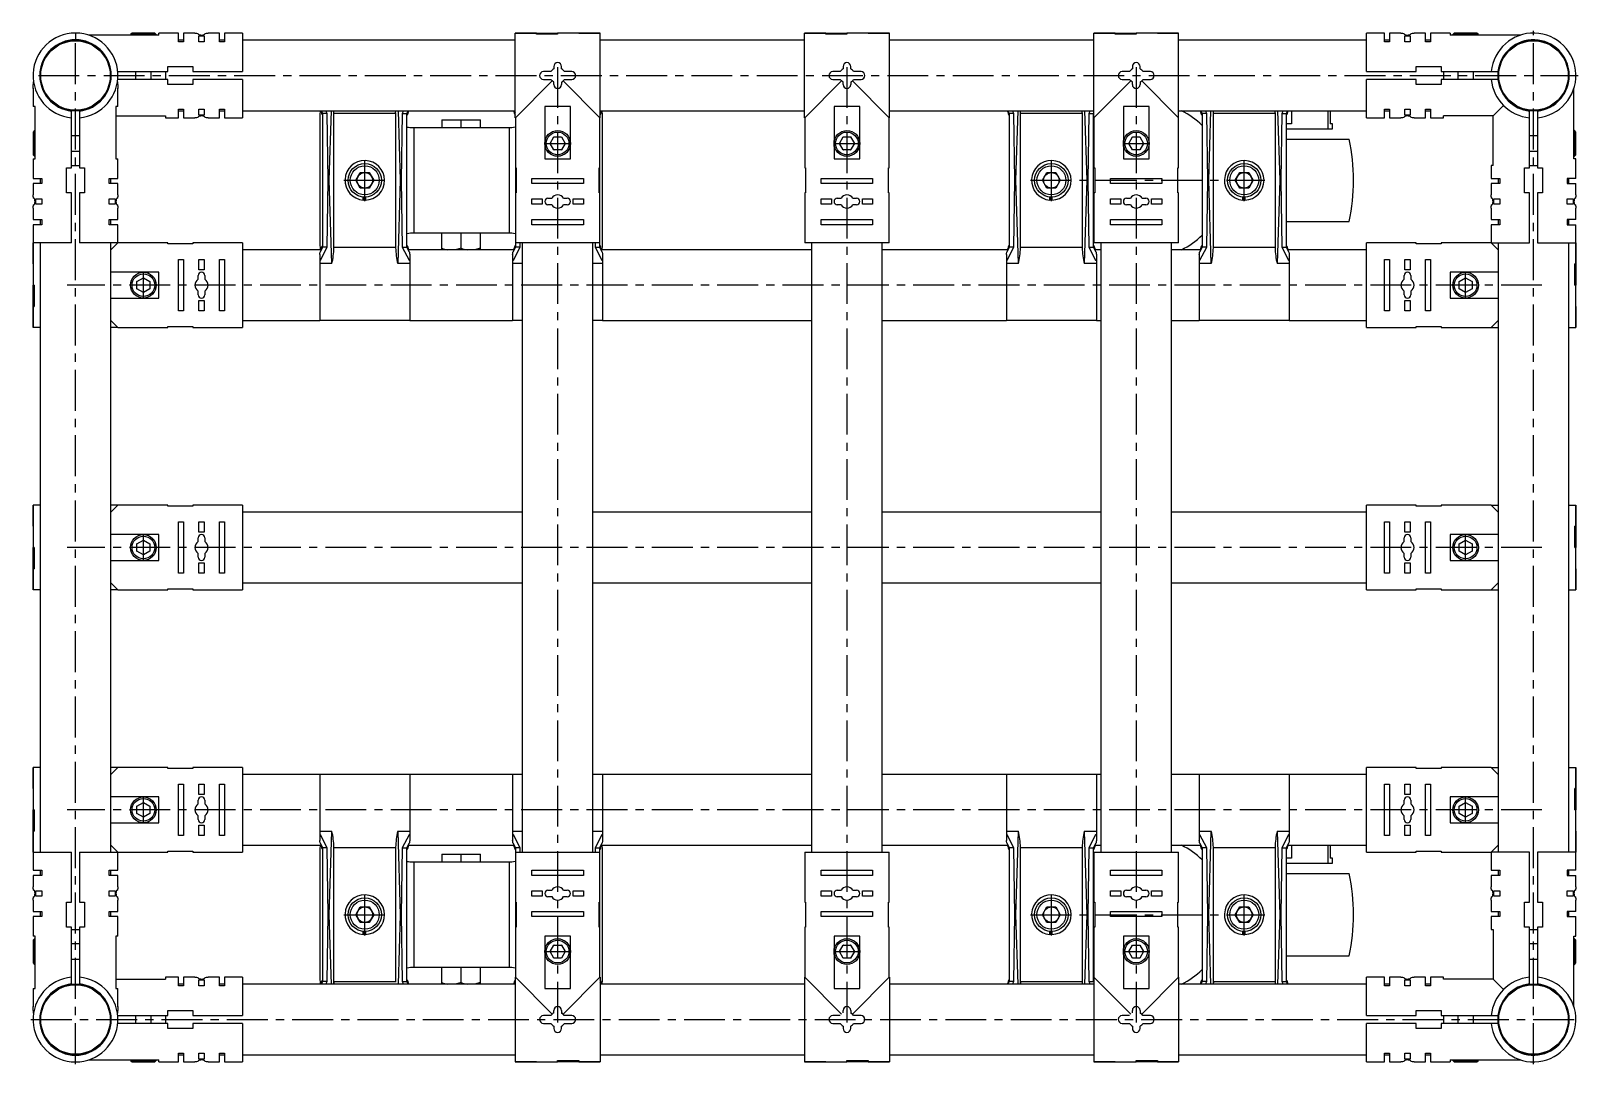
# Model space of a CAD drawing. Extents: x -4 to 1194, y -14 to 1252.
# Drawn here: x -1 to 601, y 851 to 1252 of the extents above; entities that cross this region are included whole.
import ezdxf

# ---------------------------------------------------------------- set-up
doc = ezdxf.new("R2010")
doc.units = 0
doc.header["$LTSCALE"] = 0.5
doc.linetypes.add('CENTER', pattern=[50.8, 31.75, -6.35, 6.35, -6.35])
doc.layers.add('MSM_CENTER', color=1, linetype='CENTER')
doc.layers.add('MSM_CONTINUOUS', color=7, linetype='CONTINUOUS')

msp = doc.modelspace()

# ---------------------------------------------------------------- linework, layer by layer
at = {"layer": 'MSM_CENTER'}
for p, q in [((583.5, 850.58), (583.5, 1252.23)), ((16.5, 850.58), (16.5, 1249.35)), ((2.06, 1234.91), (600.83, 1234.91)), ((204, 1238.16), (204, 864.66)), ((316.5, 1238.16), (316.5, 864.66)), ((429, 1238.16), (429, 864.66)), ((166.5, 1214.51), (166.5, 1217.81)), ((198.75, 1208.51), (209.25, 1208.51)), ((311.25, 1208.51), (321.75, 1208.51)), ((423.75, 1208.51), (434.25, 1208.51)), ((129, 1186.07), (129, 1202.24)), ((396, 1186.07), (396, 1202.24)), ((471, 1186.07), (471, 1202.24)), ((120.91, 1194.16), (137.09, 1194.16)), ((387.92, 1194.16), (479.08, 1194.16)), ((42.9, 1148.16), (42.9, 1158.66)), ((557.1, 1148.16), (557.1, 1158.66)), ((586.75, 1153.41), (13.25, 1153.41)), ((42.9, 1046.16), (42.9, 1056.66)), ((557.1, 1046.16), (557.1, 1056.66)), ((586.75, 1051.41), (13.25, 1051.41)), ((42.9, 944.16), (42.9, 954.66)), ((557.1, 944.16), (557.1, 954.66)), ((586.75, 949.41), (13.25, 949.41)), ((166.5, 929.01), (166.5, 932.31)), ((129, 900.57), (129, 916.74)), ((396, 900.57), (396, 916.74)), ((471, 900.57), (471, 916.74)), ((120.91, 908.66), (137.09, 908.66)), ((387.92, 908.66), (479.08, 908.66)), ((198.75, 894.31), (209.25, 894.31)), ((311.25, 894.31), (321.75, 894.31)), ((423.75, 894.31), (434.25, 894.31)), ((-0.82, 867.91), (600.83, 867.91))]:
    msp.add_line(p, q, dxfattribs=at)
at = {"layer": 'MSM_CONTINUOUS'}
for p, q in [((16.5, 1251.41), (16.5, 1248.81)), ((16.5, 1251.41), (16.5, 1248.81)), ((48.9, 1250.63), (21.5, 1250.63)), ((38.5, 1251.41), (37.9, 1250.81)), ((47.9, 1250.81), (37.9, 1250.81)), ((37.9, 1250.81), (37.9, 1250.63)), ((47.3, 1251.41), (38.5, 1251.41)), ((47.9, 1250.81), (47.3, 1251.41)), ((47.9, 1250.63), (47.9, 1250.81)), ((48.9, 1250.63), (48.9, 1251.41)), ((56.5, 1251.41), (48.9, 1251.41)), ((56.5, 1248.03), (56.5, 1251.41)), ((58.5, 1248.66), (56.5, 1248.66)), ((58.5, 1248.03), (56.5, 1248.03)), ((62.92, 1251.41), (58.5, 1251.41)), ((58.5, 1251.41), (58.5, 1248.03)), ((64.25, 1250.98), (64.25, 1251.25)), ((64.5, 1248.03), (64.5, 1250.28)), ((64.5, 1250.28), (66.5, 1250.28)), ((66.5, 1248.03), (64.5, 1248.03)), ((66.5, 1250.28), (66.5, 1248.03)), ((66.75, 1251.25), (66.75, 1250.98)), ((72.5, 1251.41), (68.08, 1251.41)), ((72.5, 1248.03), (72.5, 1251.41)), ((74.5, 1248.66), (72.5, 1248.66)), ((74.5, 1248.03), (72.5, 1248.03)), ((81.5, 1251.41), (74.5, 1251.41)), ((74.5, 1251.41), (74.5, 1248.03)), ((81.5, 1251.41), (81.5, 1236.41)), ((187.5, 1248.66), (81.5, 1248.66)), ((187.5, 1251.41), (204, 1251.41)), ((195.75, 1251.41), (187.5, 1251.41)), ((187.5, 1218.48), (187.5, 1251.41)), ((195.75, 1251.41), (195.75, 1250.92)), ((195.75, 1250.92), (195.75, 1251.41)), ((204, 1250.92), (195.75, 1250.92)), ((204, 1250.92), (195.75, 1250.92)), ((204, 1250.92), (204, 1251.41)), ((220.5, 1251.41), (204, 1251.41)), ((204, 1251.41), (204, 1250.92)), ((212.25, 1251.41), (220.5, 1251.41)), ((220.5, 1218.48), (220.5, 1251.41)), ((300, 1248.66), (220.5, 1248.66)), ((300, 1251.41), (316.5, 1251.41)), ((300, 1218.48), (300, 1251.41)), ((308.25, 1251.41), (300, 1251.41)), ((308.25, 1251.41), (308.25, 1250.92)), ((308.25, 1250.92), (308.25, 1251.41)), ((316.5, 1250.92), (308.25, 1250.92)), ((316.5, 1250.92), (308.25, 1250.92)), ((316.5, 1250.92), (316.5, 1251.41)), ((333, 1251.41), (316.5, 1251.41)), ((316.5, 1251.41), (316.5, 1250.92)), ((324.75, 1251.41), (333, 1251.41)), ((333, 1218.48), (333, 1251.41)), ((412.5, 1248.66), (333, 1248.66)), ((412.5, 1251.41), (429, 1251.41)), ((412.5, 1218.48), (412.5, 1251.41)), ((420.75, 1251.41), (412.5, 1251.41)), ((420.75, 1251.41), (420.75, 1250.92)), ((420.75, 1250.92), (420.75, 1251.41)), ((429, 1250.92), (420.75, 1250.92)), ((429, 1250.92), (420.75, 1250.92)), ((429, 1250.92), (429, 1251.41)), ((445.5, 1251.41), (429, 1251.41)), ((429, 1251.41), (429, 1250.92)), ((437.25, 1251.41), (445.5, 1251.41)), ((445.5, 1218.48), (445.5, 1251.41)), ((518.5, 1248.66), (445.5, 1248.66)), ((518.5, 1236.41), (518.5, 1251.41)), ((525.5, 1251.41), (518.5, 1251.41)), ((525.5, 1248.03), (525.5, 1251.41)), ((527.5, 1248.66), (525.5, 1248.66)), ((527.5, 1248.03), (525.5, 1248.03)), ((531.92, 1251.41), (527.5, 1251.41)), ((527.5, 1251.41), (527.5, 1248.03)), ((533.25, 1250.98), (533.25, 1251.25)), ((533.5, 1250.28), (535.5, 1250.28)), ((533.5, 1248.03), (533.5, 1250.28)), ((535.5, 1248.03), (533.5, 1248.03)), ((535.5, 1250.28), (535.5, 1248.03)), ((535.75, 1251.25), (535.75, 1250.98)), ((541.5, 1251.41), (537.08, 1251.41)), ((541.5, 1248.03), (541.5, 1251.41)), ((543.5, 1248.66), (541.5, 1248.66)), ((543.5, 1248.03), (541.5, 1248.03)), ((551.1, 1251.41), (543.5, 1251.41)), ((543.5, 1251.41), (543.5, 1248.03)), ((551.1, 1251.41), (551.1, 1250.63)), ((578.5, 1250.63), (551.1, 1250.63)), ((552.7, 1251.41), (552.1, 1250.81)), ((552.1, 1250.81), (552.1, 1250.63)), ((562.1, 1250.81), (552.1, 1250.81)), ((561.5, 1251.41), (552.7, 1251.41)), ((562.1, 1250.81), (561.5, 1251.41)), ((562.1, 1250.63), (562.1, 1250.81)), ((32.93, 1236.41), (52.4, 1236.41)), ((52.4, 1233.41), (32.93, 1233.41)), ((39.9, 1236.41), (39.9, 1233.41)), ((45.9, 1233.41), (45.9, 1236.41)), ((51.5, 1236.41), (51.5, 1233.41)), ((52.4, 1236.41), (52.4, 1238.41)), ((52.4, 1238.41), (62.1, 1238.41)), ((52.4, 1231.41), (52.4, 1233.41)), ((62.1, 1238.41), (62.1, 1236.41)), ((62.1, 1236.41), (81.5, 1236.41)), ((81.5, 1233.41), (62.1, 1233.41)), ((62.1, 1233.41), (62.1, 1231.41)), ((81.5, 1233.41), (81.5, 1218.41)), ((201.4, 1236.41), (198.5, 1236.41)), ((198.5, 1233.41), (201.4, 1233.41)), ((201.4, 1233.41), (201.88, 1232.79)), ((202.5, 1238.41), (202.5, 1237.51)), ((205.5, 1237.51), (205.5, 1238.41)), ((209.5, 1236.41), (206.6, 1236.41)), ((206.6, 1233.41), (209.5, 1233.41)), ((313.9, 1236.41), (311, 1236.41)), ((311, 1233.41), (313.9, 1233.41)), ((313.9, 1233.41), (314.38, 1232.79)), ((315, 1238.41), (315, 1237.51)), ((318, 1237.51), (318, 1238.41)), ((322, 1236.41), (319.1, 1236.41)), ((319.1, 1233.41), (322, 1233.41)), ((426.4, 1236.41), (423.5, 1236.41)), ((423.5, 1233.41), (426.4, 1233.41)), ((426.4, 1233.41), (426.88, 1232.79)), ((427.5, 1238.41), (427.5, 1237.51)), ((430.5, 1237.51), (430.5, 1238.41)), ((434.5, 1236.41), (431.6, 1236.41)), ((431.6, 1233.41), (434.5, 1233.41)), ((518.5, 1236.41), (537.9, 1236.41)), ((537.9, 1233.41), (518.5, 1233.41)), ((518.5, 1218.41), (518.5, 1233.41)), ((537.9, 1236.41), (537.9, 1238.41)), ((537.9, 1238.41), (547.6, 1238.41)), ((537.9, 1231.41), (537.9, 1233.41)), ((547.6, 1238.41), (547.6, 1236.41)), ((547.6, 1236.41), (569.68, 1236.41)), ((569.68, 1233.41), (547.6, 1233.41)), ((547.6, 1233.41), (547.6, 1231.41)), ((548.5, 1236.41), (548.5, 1233.41)), ((554.1, 1236.41), (554.1, 1233.41)), ((560.1, 1233.41), (560.1, 1236.41)), ((0, 1229.93), (0, 1222.91)), ((0.14, 1232.79), (0.07, 1232.31)), ((0.07, 1232.31), (0.07, 1231.41)), ((32.93, 1232.31), (32.86, 1232.79)), ((32.93, 1231.41), (32.93, 1232.31)), ((33, 1222.91), (33, 1229.93)), ((62.1, 1231.41), (52.4, 1231.41)), ((201.88, 1232.79), (187.57, 1218.48)), ((202.5, 1232.31), (201.88, 1232.79)), ((202.5, 1231.41), (202.5, 1232.31)), ((205.5, 1232.31), (205.5, 1231.41)), ((220.43, 1218.48), (206.12, 1232.79)), ((314.38, 1232.79), (300.07, 1218.48)), ((315, 1232.31), (314.38, 1232.79)), ((315, 1231.41), (315, 1232.31)), ((318, 1232.31), (318, 1231.41)), ((332.93, 1218.48), (318.62, 1232.79)), ((426.88, 1232.79), (412.57, 1218.48)), ((427.5, 1232.31), (426.88, 1232.79)), ((427.5, 1231.41), (427.5, 1232.31)), ((430.5, 1232.31), (430.5, 1231.41)), ((445.43, 1218.48), (431.12, 1232.79)), ((547.6, 1231.41), (537.9, 1231.41)), ((599.22, 1202.51), (599.22, 1229.91)), ((0.78, 1222.91), (0, 1222.91)), ((0.78, 1202.51), (0.78, 1222.91)), ((32.22, 1222.91), (32.22, 1202.51)), ((33, 1222.91), (32.22, 1222.91)), ((56.5, 1221.79), (58.5, 1221.79)), ((56.5, 1218.41), (56.5, 1221.79)), ((58.5, 1221.79), (58.5, 1218.41)), ((64.5, 1219.54), (64.5, 1221.79)), ((64.5, 1221.79), (66.5, 1221.79)), ((66.5, 1221.79), (66.5, 1219.54)), ((72.5, 1221.79), (74.5, 1221.79)), ((72.5, 1218.41), (72.5, 1221.79)), ((74.5, 1221.79), (74.5, 1218.41)), ((209, 1222.91), (199, 1222.91)), ((199, 1222.91), (199, 1202.51)), ((209, 1202.51), (209, 1222.91)), ((311.5, 1222.91), (311.5, 1202.51)), ((321.5, 1222.91), (311.5, 1222.91)), ((321.5, 1202.51), (321.5, 1222.91)), ((424, 1222.91), (424, 1202.51)), ((434, 1222.91), (424, 1222.91)), ((434, 1202.51), (434, 1222.91)), ((525.5, 1221.79), (527.5, 1221.79)), ((525.5, 1218.41), (525.5, 1221.79)), ((527.5, 1221.79), (527.5, 1218.41)), ((533.5, 1219.54), (533.5, 1221.79)), ((533.5, 1221.79), (535.5, 1221.79)), ((535.5, 1221.79), (535.5, 1219.54)), ((541.5, 1221.79), (543.5, 1221.79)), ((541.5, 1218.41), (541.5, 1221.79)), ((543.5, 1221.79), (543.5, 1218.41)), ((571.83, 1223.24), (567.78, 1219.19)), ((15, 1199.01), (15, 1221.09)), ((18, 1221.09), (18, 1199.01)), ((32.22, 1219.19), (51.5, 1219.19)), ((51.5, 1219.19), (51.5, 1218.41)), ((51.5, 1218.41), (56.5, 1218.41)), ((56.5, 1221.16), (58.5, 1221.16)), ((58.5, 1218.41), (62.92, 1218.41)), ((64.25, 1218.57), (64.25, 1218.84)), ((66.5, 1219.54), (64.5, 1219.54)), ((66.75, 1218.84), (66.75, 1218.57)), ((68.08, 1218.41), (72.5, 1218.41)), ((72.5, 1221.16), (74.5, 1221.16)), ((74.5, 1218.41), (81.5, 1218.41)), ((81.5, 1221.16), (187.5, 1221.16)), ((111.5, 1219.16), (111.5, 1169.16)), ((112.11, 1221.16), (112.62, 1220.16)), ((114.4, 1220.16), (112.62, 1220.16)), ((112.62, 1220.16), (112.62, 1168.16)), ((114.4, 1220.16), (113.88, 1221.16)), ((114.82, 1194.16), (114.4, 1220.16)), ((115.2, 1194.16), (116.06, 1221.16)), ((117, 1167.9), (117, 1220.4)), ((141, 1220.19), (117, 1220.19)), ((141, 1220.4), (141.03, 1221.16)), ((141, 1220.42), (141, 1167.92)), ((141.94, 1221.16), (142.8, 1194.16)), ((143.6, 1220.16), (143.18, 1194.16)), ((144.12, 1221.16), (143.6, 1220.16)), ((143.6, 1220.16), (145.38, 1220.16)), ((145.38, 1220.16), (145.89, 1221.16)), ((145.38, 1168.16), (145.38, 1220.16)), ((159, 1217.66), (174, 1217.66)), ((159, 1217.66), (159, 1214.66)), ((174, 1214.66), (174, 1217.66)), ((187.11, 1221.16), (187.5, 1220.39)), ((187.57, 1218.48), (187.5, 1218.48)), ((187.57, 1218.48), (187.57, 1199.01)), ((220.43, 1199.01), (220.43, 1218.48)), ((220.5, 1218.48), (220.43, 1218.48)), ((220.5, 1221.16), (300, 1221.16)), ((220.5, 1220.39), (220.89, 1221.16)), ((221.5, 1169.16), (221.5, 1219.16)), ((300.07, 1218.48), (300, 1218.48)), ((300.07, 1218.48), (300.07, 1199.01)), ((332.93, 1199.01), (332.93, 1218.48)), ((333, 1218.48), (332.93, 1218.48)), ((333, 1221.16), (412.5, 1221.16)), ((379.11, 1221.16), (379.62, 1220.16)), ((381.4, 1220.16), (379.62, 1220.16)), ((379.62, 1220.16), (379.62, 1168.16)), ((381.4, 1220.16), (380.88, 1221.16)), ((381.82, 1194.16), (381.4, 1220.16)), ((382.2, 1194.16), (383.06, 1221.16)), ((384, 1167.9), (384, 1220.4)), ((408, 1220.19), (384, 1220.19)), ((408, 1220.4), (408.03, 1221.16)), ((408, 1220.42), (408, 1167.92)), ((408.94, 1221.16), (409.8, 1194.16)), ((410.6, 1220.16), (410.18, 1194.16)), ((411.12, 1221.16), (410.6, 1220.16)), ((410.6, 1220.16), (412.38, 1220.16)), ((412.38, 1220.16), (412.5, 1220.39)), ((412.38, 1168.16), (412.38, 1220.16)), ((412.4, 1219.27), (412.52, 1219.52)), ((412.57, 1218.48), (412.5, 1218.48)), ((412.57, 1218.48), (412.57, 1199.01)), ((445.43, 1199.01), (445.43, 1218.48)), ((445.5, 1218.48), (445.43, 1218.48)), ((445.5, 1221.16), (518.5, 1221.16)), ((454.11, 1221.16), (454.62, 1220.16)), ((456.4, 1220.16), (454.62, 1220.16)), ((454.62, 1220.16), (454.62, 1168.16)), ((456.4, 1220.16), (455.88, 1221.16)), ((456.82, 1194.16), (456.4, 1220.16)), ((457.2, 1194.16), (458.06, 1221.16)), ((459, 1167.9), (459, 1220.4)), ((483, 1220.19), (459, 1220.19)), ((483, 1220.4), (483.03, 1221.16)), ((483, 1220.42), (483, 1167.92)), ((483.94, 1221.16), (484.8, 1194.16)), ((485.6, 1220.16), (485.18, 1194.16)), ((486.12, 1221.16), (485.6, 1220.16)), ((485.6, 1220.16), (487.38, 1220.16)), ((487.38, 1220.16), (487.89, 1221.16)), ((487.38, 1168.16), (487.38, 1220.16)), ((489.33, 1216.16), (487.38, 1216.16)), ((489.33, 1221.16), (489.33, 1216.16)), ((503.5, 1221.16), (503.5, 1214.16)), ((504.39, 1221.16), (504.39, 1216.16)), ((505.34, 1216.16), (504.39, 1216.16)), ((505.34, 1214.16), (505.34, 1216.16)), ((518.5, 1218.41), (525.5, 1218.41)), ((525.5, 1221.16), (527.5, 1221.16)), ((527.5, 1218.41), (531.92, 1218.41)), ((533.25, 1218.57), (533.25, 1218.84)), ((535.5, 1219.54), (533.5, 1219.54)), ((535.75, 1218.84), (535.75, 1218.57)), ((537.08, 1218.41), (541.5, 1218.41)), ((541.5, 1221.16), (543.5, 1221.16)), ((543.5, 1218.41), (548.5, 1218.41)), ((567.78, 1219.19), (548.5, 1219.19)), ((548.5, 1218.41), (548.5, 1219.19)), ((567.78, 1199.91), (567.78, 1219.19)), ((582, 1199.01), (582, 1221.09)), ((585, 1221.09), (585, 1199.01)), ((0.6, 1213.51), (0, 1212.91)), ((0, 1212.91), (0, 1204.11)), ((0.78, 1213.51), (0.6, 1213.51)), ((0.6, 1213.51), (0.6, 1203.51)), ((18, 1211.51), (15, 1211.51)), ((147.79, 1214.66), (184.79, 1214.66)), ((148.21, 1173.66), (148.21, 1214.66)), ((185.21, 1214.67), (185.21, 1173.65)), ((201.11, 1208.51), (202.56, 1211.01)), ((202.56, 1211.01), (205.44, 1211.01)), ((205.44, 1211.01), (206.89, 1208.51)), ((313.61, 1208.51), (315.06, 1211.01)), ((315.06, 1211.01), (317.94, 1211.01)), ((317.94, 1211.01), (319.39, 1208.51)), ((426.11, 1208.51), (427.56, 1211.01)), ((427.56, 1211.01), (430.44, 1211.01)), ((430.44, 1211.01), (431.89, 1208.51)), ((487.38, 1214.16), (505.34, 1214.16)), ((487.38, 1210.16), (511.77, 1210.16)), ((585, 1211.51), (582, 1211.51)), ((599.4, 1213.51), (599.22, 1213.51)), ((599.4, 1203.51), (599.4, 1213.51)), ((600, 1212.91), (599.4, 1213.51)), ((600, 1204.11), (600, 1212.91)), ((0, 1204.11), (0.6, 1203.51)), ((0.6, 1203.51), (0.78, 1203.51)), ((15, 1205.51), (18, 1205.51)), ((202.56, 1206.01), (201.11, 1208.51)), ((205.44, 1206.01), (202.56, 1206.01)), ((206.89, 1208.51), (205.44, 1206.01)), ((315.06, 1206.01), (313.61, 1208.51)), ((317.94, 1206.01), (315.06, 1206.01)), ((319.39, 1208.51), (317.94, 1206.01)), ((427.56, 1206.01), (426.11, 1208.51)), ((430.44, 1206.01), (427.56, 1206.01)), ((431.89, 1208.51), (430.44, 1206.01)), ((582, 1205.51), (585, 1205.51)), ((599.22, 1203.51), (599.4, 1203.51)), ((599.4, 1203.51), (600, 1204.11)), ((0, 1202.51), (0, 1194.91)), ((0, 1202.51), (0.78, 1202.51)), ((13, 1199.01), (15, 1199.01)), ((13, 1189.31), (13, 1199.01)), ((15, 1199.91), (18, 1199.91)), ((18, 1199.01), (20, 1199.01)), ((20, 1199.01), (20, 1189.31)), ((32.22, 1202.51), (33, 1202.51)), ((33, 1194.91), (33, 1202.51)), ((187.57, 1199.01), (187.88, 1199.01)), ((187.62, 1199.01), (187.62, 1189.31)), ((187.88, 1199.01), (187.88, 1189.31)), ((199, 1202.51), (209, 1202.51)), ((220.12, 1189.31), (220.12, 1199.01)), ((220.12, 1199.01), (220.43, 1199.01)), ((220.38, 1189.31), (220.38, 1199.01)), ((300.07, 1199.01), (300.38, 1199.01)), ((300.38, 1199.01), (300.38, 1189.31)), ((311.5, 1202.51), (321.5, 1202.51)), ((332.62, 1189.31), (332.62, 1199.01)), ((332.62, 1199.01), (332.93, 1199.01)), ((412.57, 1199.01), (412.88, 1199.01)), ((412.88, 1199.01), (412.88, 1189.31)), ((424, 1202.51), (434, 1202.51)), ((445.12, 1189.31), (445.12, 1199.01)), ((445.12, 1199.01), (445.43, 1199.01)), ((567.78, 1199.91), (567, 1199.91)), ((567, 1199.91), (567, 1194.91)), ((580, 1199.01), (582, 1199.01)), ((580, 1189.31), (580, 1199.01)), ((582, 1199.91), (585, 1199.91)), ((585, 1199.01), (587, 1199.01)), ((587, 1199.01), (587, 1189.31)), ((600, 1202.51), (599.22, 1202.51)), ((600, 1194.91), (600, 1202.51)), ((0, 1194.91), (3.38, 1194.91)), ((3.38, 1192.91), (0, 1192.91)), ((0, 1192.91), (0, 1188.49)), ((2.75, 1194.91), (2.75, 1192.91)), ((3.38, 1194.91), (3.38, 1192.91)), ((29.62, 1194.91), (33, 1194.91)), ((29.62, 1192.91), (29.62, 1194.91)), ((33, 1192.91), (29.62, 1192.91)), ((30.25, 1192.91), (30.25, 1194.91)), ((33, 1188.49), (33, 1192.91)), ((114.4, 1168.16), (114.82, 1194.16)), ((115.2, 1194.16), (114.82, 1194.16)), ((116.2, 1161.76), (115.2, 1194.16)), ((125.54, 1194.16), (127.27, 1197.16)), ((127.27, 1191.16), (125.54, 1194.16)), ((127.27, 1197.16), (130.73, 1197.16)), ((130.73, 1197.16), (132.46, 1194.16)), ((132.46, 1194.16), (130.73, 1191.16)), ((142.8, 1194.16), (141.8, 1161.76)), ((143.18, 1194.16), (142.8, 1194.16)), ((143.18, 1194.16), (143.6, 1168.16)), ((194, 1194.91), (214, 1194.91)), ((194, 1192.91), (194, 1194.91)), ((214, 1192.91), (194, 1192.91)), ((214, 1194.91), (214, 1192.91)), ((306.5, 1194.91), (326.5, 1194.91)), ((306.5, 1192.91), (306.5, 1194.91)), ((326.5, 1192.91), (306.5, 1192.91)), ((326.5, 1194.91), (326.5, 1192.91)), ((381.4, 1168.16), (381.82, 1194.16)), ((382.2, 1194.16), (381.82, 1194.16)), ((383.2, 1161.76), (382.2, 1194.16)), ((392.54, 1194.16), (394.27, 1197.16)), ((394.27, 1191.16), (392.54, 1194.16)), ((394.27, 1197.16), (397.73, 1197.16)), ((397.73, 1197.16), (399.46, 1194.16)), ((399.46, 1194.16), (397.73, 1191.16)), ((409.8, 1194.16), (408.8, 1161.76)), ((410.18, 1194.16), (409.8, 1194.16)), ((410.18, 1194.16), (410.6, 1168.16)), ((419, 1194.91), (439, 1194.91)), ((419, 1192.91), (419, 1194.91)), ((439, 1192.91), (419, 1192.91)), ((439, 1194.91), (439, 1192.91)), ((456.4, 1168.16), (456.82, 1194.16)), ((457.2, 1194.16), (456.82, 1194.16)), ((458.2, 1161.76), (457.2, 1194.16)), ((467.54, 1194.16), (469.27, 1197.16)), ((469.27, 1191.16), (467.54, 1194.16)), ((469.27, 1197.16), (472.73, 1197.16)), ((472.73, 1197.16), (474.46, 1194.16)), ((474.46, 1194.16), (472.73, 1191.16)), ((484.8, 1194.16), (483.8, 1161.76)), ((485.18, 1194.16), (484.8, 1194.16)), ((485.18, 1194.16), (485.6, 1168.16)), ((567, 1194.91), (570.38, 1194.91)), ((570.38, 1192.91), (567, 1192.91)), ((567, 1192.91), (567, 1188.49)), ((569.75, 1194.91), (569.75, 1192.91)), ((570.38, 1194.91), (570.38, 1192.91)), ((596.62, 1194.91), (596.62, 1192.91)), ((600, 1194.91), (596.62, 1194.91)), ((596.62, 1192.91), (600, 1192.91)), ((597.25, 1192.91), (597.25, 1194.91)), ((600, 1188.49), (600, 1192.91)), ((0.16, 1187.16), (0.43, 1187.16)), ((1.13, 1184.91), (1.13, 1186.91)), ((1.13, 1186.91), (3.38, 1186.91)), ((3.38, 1186.91), (3.38, 1184.91)), ((15, 1189.31), (13, 1189.31)), ((15, 1169.91), (15, 1189.31)), ((20, 1189.31), (18, 1189.31)), ((18, 1189.31), (18, 1169.91)), ((29.62, 1186.91), (31.87, 1186.91)), ((29.62, 1184.91), (29.62, 1186.91)), ((31.87, 1186.91), (31.87, 1184.91)), ((32.57, 1187.16), (32.84, 1187.16)), ((130.73, 1191.16), (127.27, 1191.16)), ((128.41, 1186.48), (128.41, 1187.69)), ((128.76, 1186.46), (128.41, 1186.48)), ((128.76, 1187.66), (128.76, 1186.46)), ((129.24, 1187.66), (129.24, 1186.46)), ((187.88, 1189.31), (187.57, 1189.31)), ((187.57, 1189.31), (187.57, 1169.91)), ((194, 1184.91), (194, 1186.91)), ((194, 1186.91), (198, 1186.91)), ((198, 1186.91), (198, 1184.91)), ((200.25, 1187.16), (201.72, 1187.16)), ((206.28, 1187.16), (207.75, 1187.16)), ((210, 1184.91), (210, 1186.91)), ((210, 1186.91), (214, 1186.91)), ((214, 1186.91), (214, 1184.91)), ((220.43, 1189.31), (220.12, 1189.31)), ((220.43, 1169.91), (220.43, 1189.31)), ((300.38, 1189.31), (300.07, 1189.31)), ((300.07, 1189.31), (300.07, 1169.91)), ((306.5, 1184.91), (306.5, 1186.91)), ((306.5, 1186.91), (310.5, 1186.91)), ((310.5, 1186.91), (310.5, 1184.91)), ((312.75, 1187.16), (314.22, 1187.16)), ((318.78, 1187.16), (320.25, 1187.16)), ((322.5, 1184.91), (322.5, 1186.91)), ((322.5, 1186.91), (326.5, 1186.91)), ((326.5, 1186.91), (326.5, 1184.91)), ((332.93, 1189.31), (332.62, 1189.31)), ((332.93, 1169.91), (332.93, 1189.31)), ((397.73, 1191.16), (394.27, 1191.16)), ((395.41, 1186.48), (395.41, 1187.69)), ((395.76, 1186.46), (395.41, 1186.48)), ((395.76, 1187.66), (395.76, 1186.46)), ((396.24, 1187.66), (396.24, 1186.46)), ((412.88, 1189.31), (412.57, 1189.31)), ((412.57, 1189.31), (412.57, 1169.91)), ((419, 1184.91), (419, 1186.91)), ((419, 1186.91), (423, 1186.91)), ((423, 1186.91), (423, 1184.91)), ((425.25, 1187.16), (426.72, 1187.16)), ((431.28, 1187.16), (432.75, 1187.16)), ((435, 1184.91), (435, 1186.91)), ((435, 1186.91), (439, 1186.91)), ((439, 1186.91), (439, 1184.91)), ((445.43, 1189.31), (445.12, 1189.31)), ((445.43, 1169.91), (445.43, 1189.31)), ((472.73, 1191.16), (469.27, 1191.16)), ((470.41, 1186.48), (470.41, 1187.69)), ((470.76, 1186.46), (470.41, 1186.48)), ((470.76, 1187.66), (470.76, 1186.46)), ((471.24, 1187.66), (471.24, 1186.46)), ((567.16, 1187.16), (567.43, 1187.16)), ((568.13, 1186.91), (570.38, 1186.91)), ((568.13, 1184.91), (568.13, 1186.91)), ((570.38, 1186.91), (570.38, 1184.91)), ((582, 1189.31), (580, 1189.31)), ((582, 1169.91), (582, 1189.31)), ((587, 1189.31), (585, 1189.31)), ((585, 1189.31), (585, 1169.91)), ((596.62, 1186.91), (598.87, 1186.91)), ((596.62, 1184.91), (596.62, 1186.91)), ((598.87, 1186.91), (598.87, 1184.91)), ((599.57, 1187.16), (599.84, 1187.16)), ((0, 1183.33), (0, 1178.91)), ((0.43, 1184.66), (0.16, 1184.66)), ((3.38, 1184.91), (1.13, 1184.91)), ((31.87, 1184.91), (29.62, 1184.91)), ((32.84, 1184.66), (32.57, 1184.66)), ((33, 1178.91), (33, 1183.33)), ((198, 1184.91), (194, 1184.91)), ((201.72, 1184.66), (200.25, 1184.66)), ((207.75, 1184.66), (206.28, 1184.66)), ((214, 1184.91), (210, 1184.91)), ((310.5, 1184.91), (306.5, 1184.91)), ((314.22, 1184.66), (312.75, 1184.66)), ((320.25, 1184.66), (318.78, 1184.66)), ((326.5, 1184.91), (322.5, 1184.91)), ((423, 1184.91), (419, 1184.91)), ((426.72, 1184.66), (425.25, 1184.66)), ((432.75, 1184.66), (431.28, 1184.66)), ((439, 1184.91), (435, 1184.91)), ((567, 1183.33), (567, 1178.91)), ((567.43, 1184.66), (567.16, 1184.66)), ((570.38, 1184.91), (568.13, 1184.91)), ((598.87, 1184.91), (596.62, 1184.91)), ((599.84, 1184.66), (599.57, 1184.66)), ((600, 1178.91), (600, 1183.33)), ((0, 1178.91), (3.38, 1178.91)), ((3.38, 1176.91), (0, 1176.91)), ((0, 1176.91), (0, 1169.91)), ((2.75, 1178.91), (2.75, 1176.91)), ((3.38, 1178.91), (3.38, 1176.91)), ((29.62, 1178.91), (33, 1178.91)), ((29.62, 1176.91), (29.62, 1178.91)), ((33, 1176.91), (29.62, 1176.91)), ((30.25, 1176.91), (30.25, 1178.91)), ((33, 1169.91), (33, 1176.91)), ((184.79, 1173.66), (148.21, 1173.66)), ((159, 1167.07), (159, 1173.66)), ((166.5, 1167.83), (166.5, 1173.66)), ((174, 1167.16), (174, 1173.66)), ((194, 1178.91), (214, 1178.91)), ((194, 1176.91), (194, 1178.91)), ((214, 1176.91), (194, 1176.91)), ((214, 1178.91), (214, 1176.91)), ((306.5, 1178.91), (326.5, 1178.91)), ((306.5, 1176.91), (306.5, 1178.91)), ((326.5, 1176.91), (306.5, 1176.91)), ((326.5, 1178.91), (326.5, 1176.91)), ((419, 1178.91), (439, 1178.91)), ((419, 1176.91), (419, 1178.91)), ((439, 1176.91), (419, 1176.91)), ((439, 1178.91), (439, 1176.91)), ((487.38, 1178.16), (511.77, 1178.16)), ((567, 1178.91), (570.38, 1178.91)), ((570.38, 1176.91), (567, 1176.91)), ((567, 1176.91), (567, 1169.91)), ((569.75, 1178.91), (569.75, 1176.91)), ((570.38, 1178.91), (570.38, 1176.91)), ((596.62, 1178.91), (596.62, 1176.91)), ((600, 1178.91), (596.62, 1178.91)), ((596.62, 1176.91), (600, 1176.91)), ((597.25, 1176.91), (597.25, 1178.91)), ((600, 1169.91), (600, 1176.91)), ((0, 1161.66), (0, 1169.91)), ((0, 1169.91), (0, 1153.41)), ((15, 1169.91), (0, 1169.91)), ((2.75, 1169.91), (2.75, 932.91)), ((33, 1169.91), (18, 1169.91)), ((30.25, 932.91), (30.25, 1169.91)), ((32.93, 1169.84), (30.32, 1167.23)), ((32.93, 1169.91), (32.93, 1169.84)), ((52.4, 1169.84), (32.93, 1169.84)), ((52.4, 1169.53), (52.4, 1169.84)), ((62.1, 1169.53), (52.4, 1169.53)), ((81.5, 1169.84), (62.1, 1169.84)), ((62.1, 1169.84), (62.1, 1169.53)), ((81.5, 1169.84), (81.5, 1136.98)), ((112.62, 1168.16), (111.63, 1166.22)), ((111.78, 1163.16), (114.4, 1168.16)), ((114.4, 1168.16), (112.62, 1168.16)), ((117, 1168.13), (141, 1168.13)), ((143.6, 1168.16), (145.38, 1168.16)), ((143.6, 1168.16), (146.22, 1163.16)), ((146.37, 1166.22), (145.38, 1168.16)), ((166.5, 1167.83), (164.22, 1167.11)), ((174, 1167.83), (171.72, 1167.11)), ((187.62, 1168.16), (186.63, 1166.22)), ((186.78, 1163.16), (189.4, 1168.16)), ((220.43, 1169.91), (187.57, 1169.91)), ((187.62, 1169.91), (187.62, 1168.16)), ((189.4, 1168.16), (187.62, 1168.16)), ((189.4, 1168.16), (189.43, 1169.91)), ((190.25, 1169.91), (190.25, 932.91)), ((217.75, 932.91), (217.75, 1169.91)), ((218.57, 1169.91), (218.6, 1168.16)), ((218.6, 1168.16), (220.38, 1168.16)), ((218.6, 1168.16), (221.22, 1163.16)), ((220.38, 1168.16), (220.38, 1169.91)), ((221.37, 1166.22), (220.38, 1168.16)), ((332.93, 1169.91), (300.07, 1169.91)), ((302.75, 1169.91), (302.75, 932.91)), ((330.25, 932.91), (330.25, 1169.91)), ((379.62, 1168.16), (378.63, 1166.22)), ((378.78, 1163.16), (381.4, 1168.16)), ((381.4, 1168.16), (379.62, 1168.16)), ((384, 1168.13), (408, 1168.13)), ((410.6, 1168.16), (412.38, 1168.16)), ((410.6, 1168.16), (413.22, 1163.16)), ((413.37, 1166.22), (412.38, 1168.16)), ((445.43, 1169.91), (412.57, 1169.91)), ((415.25, 1169.91), (415.25, 932.91)), ((442.75, 932.91), (442.75, 1169.91)), ((454.62, 1168.16), (453.63, 1166.22)), ((453.78, 1163.16), (456.4, 1168.16)), ((456.4, 1168.16), (454.62, 1168.16)), ((459, 1168.13), (483, 1168.13)), ((485.6, 1168.16), (487.38, 1168.16)), ((485.6, 1168.16), (488.22, 1163.16)), ((488.37, 1166.22), (487.38, 1168.16)), ((518.5, 1136.98), (518.5, 1169.84)), ((537.9, 1169.84), (518.5, 1169.84)), ((537.9, 1169.53), (537.9, 1169.84)), ((547.6, 1169.53), (537.9, 1169.53)), ((567.07, 1169.84), (547.6, 1169.84)), ((547.6, 1169.84), (547.6, 1169.53)), ((567, 1169.91), (582, 1169.91)), ((567.07, 1169.84), (567.07, 1169.91)), ((569.75, 1167.16), (567.07, 1169.84)), ((569.75, 1169.91), (569.75, 932.91)), ((585, 1169.91), (600, 1169.91)), ((597.25, 932.91), (597.25, 1169.91)), ((600, 1169.91), (600, 1153.41)), ((600, 1161.66), (600, 1169.91)), ((56.5, 1143.41), (56.5, 1163.41)), ((56.5, 1163.41), (58.5, 1163.41)), ((58.5, 1163.41), (58.5, 1143.41)), ((64.5, 1159.41), (64.5, 1163.41)), ((64.5, 1163.41), (66.5, 1163.41)), ((66.5, 1163.41), (66.5, 1159.41)), ((72.5, 1143.41), (72.5, 1163.41)), ((72.5, 1163.41), (74.5, 1163.41)), ((74.5, 1163.41), (74.5, 1143.41)), ((112.11, 1167.16), (81.5, 1167.16)), ((111.5, 1165.28), (111.5, 1139.66)), ((111.5, 1163.16), (111.78, 1163.16)), ((116.2, 1161.76), (111.5, 1161.76)), ((146.5, 1161.76), (141.8, 1161.76)), ((187.11, 1167.16), (145.89, 1167.16)), ((146.22, 1163.16), (146.5, 1163.16)), ((146.5, 1165.28), (146.5, 1139.66)), ((186.5, 1165.28), (186.5, 1139.66)), ((186.5, 1163.16), (186.78, 1163.16)), ((190.25, 1161.76), (186.5, 1161.76)), ((221.5, 1161.76), (217.75, 1161.76)), ((302.75, 1167.16), (220.89, 1167.16)), ((221.22, 1163.16), (221.5, 1163.16)), ((221.5, 1165.28), (221.5, 1139.66)), ((379.11, 1167.16), (330.25, 1167.16)), ((378.5, 1165.28), (378.5, 1139.66)), ((378.5, 1163.16), (378.78, 1163.16)), ((383.2, 1161.76), (378.5, 1161.76)), ((413.5, 1161.76), (408.8, 1161.76)), ((415.25, 1167.16), (412.89, 1167.16)), ((413.22, 1163.16), (413.5, 1163.16)), ((413.5, 1165.28), (413.5, 1139.66)), ((454.11, 1167.16), (442.75, 1167.16)), ((453.5, 1165.28), (453.5, 1139.66)), ((453.5, 1163.16), (453.78, 1163.16)), ((458.2, 1161.76), (453.5, 1161.76)), ((488.5, 1161.76), (483.8, 1161.76)), ((518.5, 1167.16), (487.89, 1167.16)), ((488.22, 1163.16), (488.5, 1163.16)), ((488.5, 1165.28), (488.5, 1139.66)), ((525.5, 1143.41), (525.5, 1163.41)), ((525.5, 1163.41), (527.5, 1163.41)), ((527.5, 1163.41), (527.5, 1143.41)), ((533.5, 1163.41), (535.5, 1163.41)), ((533.5, 1159.41), (533.5, 1163.41)), ((535.5, 1163.41), (535.5, 1159.41)), ((541.5, 1143.41), (541.5, 1163.41)), ((541.5, 1163.41), (543.5, 1163.41)), ((543.5, 1163.41), (543.5, 1143.41)), ((600, 1161.66), (599.51, 1161.66)), ((599.51, 1153.41), (599.51, 1161.66)), ((599.51, 1153.41), (599.51, 1161.66)), ((599.51, 1161.66), (600, 1161.66)), ((48.9, 1158.41), (30.25, 1158.41)), ((40.4, 1154.85), (42.9, 1156.3)), ((42.9, 1156.3), (45.4, 1154.85)), ((48.9, 1148.41), (48.9, 1158.41)), ((64.25, 1155.69), (64.25, 1157.16)), ((66.5, 1159.41), (64.5, 1159.41)), ((66.75, 1157.16), (66.75, 1155.69)), ((533.25, 1155.69), (533.25, 1157.16)), ((535.5, 1159.41), (533.5, 1159.41)), ((535.75, 1157.16), (535.75, 1155.69)), ((551.1, 1158.41), (551.1, 1148.41)), ((569.75, 1158.41), (551.1, 1158.41)), ((554.6, 1154.85), (557.1, 1156.3)), ((557.1, 1156.3), (559.6, 1154.85)), ((0.49, 1153.41), (0, 1153.41)), ((0, 1136.91), (0, 1153.41)), ((0, 1153.41), (0.49, 1153.41)), ((0.49, 1153.41), (0.49, 1145.16)), ((0.49, 1153.41), (0.49, 1145.16)), ((40.4, 1151.97), (40.4, 1154.85)), ((42.9, 1150.52), (40.4, 1151.97)), ((45.4, 1151.97), (42.9, 1150.52)), ((45.4, 1154.85), (45.4, 1151.97)), ((64.25, 1149.66), (64.25, 1151.13)), ((66.75, 1151.13), (66.75, 1149.66)), ((533.25, 1149.66), (533.25, 1151.13)), ((535.75, 1151.13), (535.75, 1149.66)), ((554.6, 1151.97), (554.6, 1154.85)), ((557.1, 1150.52), (554.6, 1151.97)), ((559.6, 1151.97), (557.1, 1150.52)), ((559.6, 1154.85), (559.6, 1151.97)), ((599.51, 1153.41), (600, 1153.41)), ((600, 1153.41), (599.51, 1153.41)), ((600, 1136.91), (600, 1153.41)), ((0, 1145.16), (0.49, 1145.16)), ((0.49, 1145.16), (0, 1145.16)), ((0, 1145.16), (0, 1136.91)), ((30.25, 1148.41), (48.9, 1148.41)), ((58.5, 1143.41), (56.5, 1143.41)), ((64.5, 1143.41), (64.5, 1147.41)), ((64.5, 1147.41), (66.5, 1147.41)), ((66.5, 1143.41), (64.5, 1143.41)), ((66.5, 1147.41), (66.5, 1143.41)), ((74.5, 1143.41), (72.5, 1143.41)), ((527.5, 1143.41), (525.5, 1143.41)), ((533.5, 1147.41), (535.5, 1147.41)), ((533.5, 1143.41), (533.5, 1147.41)), ((535.5, 1143.41), (533.5, 1143.41)), ((535.5, 1147.41), (535.5, 1143.41)), ((543.5, 1143.41), (541.5, 1143.41)), ((551.1, 1148.41), (569.75, 1148.41)), ((600, 1145.16), (600, 1136.91)), ((30.32, 1139.59), (32.93, 1136.98)), ((52.4, 1136.98), (52.4, 1137.29)), ((52.4, 1137.29), (62.1, 1137.29)), ((62.1, 1137.29), (62.1, 1136.98)), ((81.5, 1139.66), (111.5, 1139.66)), ((146.5, 1139.66), (111.5, 1139.66)), ((146.5, 1139.66), (186.5, 1139.66)), ((190.25, 1139.66), (186.5, 1139.66)), ((221.5, 1139.66), (217.75, 1139.66)), ((221.5, 1139.66), (302.75, 1139.66)), ((330.25, 1139.66), (378.5, 1139.66)), ((413.5, 1139.66), (378.5, 1139.66)), ((413.5, 1139.66), (415.25, 1139.66)), ((442.75, 1139.66), (453.5, 1139.66)), ((488.5, 1139.66), (453.5, 1139.66)), ((488.5, 1139.66), (518.5, 1139.66)), ((537.9, 1136.98), (537.9, 1137.29)), ((537.9, 1137.29), (547.6, 1137.29)), ((547.6, 1137.29), (547.6, 1136.98)), ((567.07, 1136.98), (569.75, 1139.66)), ((2.75, 1136.91), (0, 1136.91)), ((32.93, 1136.91), (30.32, 1136.91)), ((32.93, 1136.98), (52.4, 1136.98)), ((32.93, 1136.98), (32.93, 1136.91)), ((62.1, 1136.98), (81.5, 1136.98)), ((518.5, 1136.98), (537.9, 1136.98)), ((547.6, 1136.98), (567.07, 1136.98)), ((567.07, 1136.91), (567.07, 1136.98)), ((567.07, 1136.91), (569.68, 1136.91)), ((597.25, 1136.91), (600, 1136.91)), ((0, 1059.66), (0, 1067.91)), ((2.75, 1067.91), (0, 1067.91)), ((0, 1067.91), (0, 1051.41)), ((32.93, 1067.91), (30.25, 1067.91)), ((32.93, 1067.84), (30.25, 1065.16)), ((32.93, 1067.91), (32.93, 1067.84)), ((52.4, 1067.84), (32.93, 1067.84)), ((52.4, 1067.53), (52.4, 1067.84)), ((62.1, 1067.53), (52.4, 1067.53)), ((81.5, 1067.84), (62.1, 1067.84)), ((62.1, 1067.84), (62.1, 1067.53)), ((81.5, 1067.84), (81.5, 1034.98)), ((190.25, 1065.16), (81.5, 1065.16)), ((302.75, 1065.16), (217.75, 1065.16)), ((415.25, 1065.16), (330.25, 1065.16)), ((518.5, 1065.16), (442.75, 1065.16)), ((518.5, 1034.98), (518.5, 1067.84)), ((537.9, 1067.84), (518.5, 1067.84)), ((537.9, 1067.53), (537.9, 1067.84)), ((547.6, 1067.53), (537.9, 1067.53)), ((567.07, 1067.84), (547.6, 1067.84)), ((547.6, 1067.84), (547.6, 1067.53)), ((567.07, 1067.91), (569.75, 1067.91)), ((567.07, 1067.84), (567.07, 1067.91)), ((569.75, 1065.16), (567.07, 1067.84)), ((597.25, 1067.91), (600, 1067.91)), ((600, 1067.91), (600, 1051.41)), ((600, 1059.66), (600, 1067.91)), ((56.5, 1041.41), (56.5, 1061.41)), ((56.5, 1061.41), (58.5, 1061.41)), ((58.5, 1061.41), (58.5, 1041.41)), ((64.5, 1057.41), (64.5, 1061.41)), ((64.5, 1061.41), (66.5, 1061.41)), ((66.5, 1061.41), (66.5, 1057.41)), ((72.5, 1041.41), (72.5, 1061.41)), ((72.5, 1061.41), (74.5, 1061.41)), ((74.5, 1061.41), (74.5, 1041.41)), ((525.5, 1041.41), (525.5, 1061.41)), ((525.5, 1061.41), (527.5, 1061.41)), ((527.5, 1061.41), (527.5, 1041.41)), ((533.5, 1061.41), (535.5, 1061.41)), ((533.5, 1057.41), (533.5, 1061.41)), ((535.5, 1061.41), (535.5, 1057.41)), ((541.5, 1041.41), (541.5, 1061.41)), ((541.5, 1061.41), (543.5, 1061.41)), ((543.5, 1061.41), (543.5, 1041.41)), ((600, 1059.66), (599.51, 1059.66)), ((599.51, 1051.41), (599.51, 1059.66)), ((599.51, 1051.41), (599.51, 1059.66)), ((599.51, 1059.66), (600, 1059.66)), ((48.9, 1056.41), (30.25, 1056.41)), ((40.4, 1052.85), (42.9, 1054.3)), ((42.9, 1054.3), (45.4, 1052.85)), ((48.9, 1046.41), (48.9, 1056.41)), ((64.25, 1053.69), (64.25, 1055.16)), ((66.5, 1057.41), (64.5, 1057.41)), ((66.75, 1055.16), (66.75, 1053.69)), ((533.25, 1053.69), (533.25, 1055.16)), ((535.5, 1057.41), (533.5, 1057.41)), ((535.75, 1055.16), (535.75, 1053.69)), ((551.1, 1056.41), (551.1, 1046.41)), ((569.75, 1056.41), (551.1, 1056.41)), ((554.6, 1052.85), (557.1, 1054.3)), ((557.1, 1054.3), (559.6, 1052.85)), ((0.49, 1051.41), (0, 1051.41)), ((0, 1034.91), (0, 1051.41)), ((0, 1051.41), (0.49, 1051.41)), ((0.49, 1051.41), (0.49, 1043.16)), ((0.49, 1051.41), (0.49, 1043.16)), ((40.4, 1049.97), (40.4, 1052.85)), ((42.9, 1048.52), (40.4, 1049.97)), ((45.4, 1049.97), (42.9, 1048.52)), ((45.4, 1052.85), (45.4, 1049.97)), ((64.25, 1047.66), (64.25, 1049.13)), ((66.75, 1049.13), (66.75, 1047.66)), ((533.25, 1047.66), (533.25, 1049.13)), ((535.75, 1049.13), (535.75, 1047.66)), ((554.6, 1049.97), (554.6, 1052.85)), ((557.1, 1048.52), (554.6, 1049.97)), ((559.6, 1049.97), (557.1, 1048.52)), ((559.6, 1052.85), (559.6, 1049.97)), ((599.51, 1051.41), (600, 1051.41)), ((600, 1051.41), (599.51, 1051.41)), ((600, 1034.91), (600, 1051.41)), ((0, 1043.16), (0.49, 1043.16)), ((0.49, 1043.16), (0, 1043.16)), ((0, 1043.16), (0, 1034.91)), ((30.25, 1046.41), (48.9, 1046.41)), ((58.5, 1041.41), (56.5, 1041.41)), ((64.5, 1041.41), (64.5, 1045.41)), ((64.5, 1045.41), (66.5, 1045.41)), ((66.5, 1041.41), (64.5, 1041.41)), ((66.5, 1045.41), (66.5, 1041.41)), ((74.5, 1041.41), (72.5, 1041.41)), ((527.5, 1041.41), (525.5, 1041.41)), ((533.5, 1045.41), (535.5, 1045.41)), ((533.5, 1041.41), (533.5, 1045.41)), ((535.5, 1041.41), (533.5, 1041.41)), ((535.5, 1045.41), (535.5, 1041.41)), ((543.5, 1041.41), (541.5, 1041.41)), ((551.1, 1046.41), (569.75, 1046.41)), ((600, 1043.16), (600, 1034.91)), ((2.75, 1034.91), (0, 1034.91)), ((30.25, 1037.66), (32.93, 1034.98)), ((32.93, 1034.91), (30.25, 1034.91)), ((32.93, 1034.98), (52.4, 1034.98)), ((32.93, 1034.98), (32.93, 1034.91)), ((52.4, 1034.98), (52.4, 1035.29)), ((52.4, 1035.29), (62.1, 1035.29)), ((62.1, 1035.29), (62.1, 1034.98)), ((62.1, 1034.98), (81.5, 1034.98)), ((81.5, 1037.66), (190.25, 1037.66)), ((217.75, 1037.66), (302.75, 1037.66)), ((330.25, 1037.66), (415.25, 1037.66)), ((442.75, 1037.66), (518.5, 1037.66)), ((518.5, 1034.98), (537.9, 1034.98)), ((537.9, 1034.98), (537.9, 1035.29)), ((537.9, 1035.29), (547.6, 1035.29)), ((547.6, 1035.29), (547.6, 1034.98)), ((547.6, 1034.98), (567.07, 1034.98)), ((567.07, 1034.98), (569.75, 1037.66)), ((567.07, 1034.91), (567.07, 1034.98)), ((567.07, 1034.91), (569.75, 1034.91)), ((597.25, 1034.91), (600, 1034.91)), ((0, 957.66), (0, 965.91)), ((2.75, 965.91), (0, 965.91)), ((0, 965.91), (0, 949.41)), ((32.93, 965.91), (30.32, 965.91)), ((32.93, 965.84), (30.32, 963.23)), ((32.93, 965.91), (32.93, 965.84)), ((52.4, 965.84), (32.93, 965.84)), ((52.4, 965.53), (52.4, 965.84)), ((62.1, 965.53), (52.4, 965.53)), ((81.5, 965.84), (62.1, 965.84)), ((62.1, 965.84), (62.1, 965.53)), ((81.5, 965.84), (81.5, 932.98)), ((111.5, 963.16), (81.5, 963.16)), ((146.5, 963.16), (111.5, 963.16)), ((111.5, 963.16), (111.5, 937.54)), ((186.5, 963.16), (146.5, 963.16)), ((146.5, 963.16), (146.5, 937.54)), ((190.25, 963.16), (186.5, 963.16)), ((186.5, 963.16), (186.5, 937.54)), ((221.5, 963.16), (217.75, 963.16)), ((302.75, 963.16), (221.5, 963.16)), ((221.5, 963.16), (221.5, 937.54)), ((378.5, 963.16), (330.25, 963.16)), ((413.5, 963.16), (378.5, 963.16)), ((378.5, 963.16), (378.5, 937.54)), ((415.25, 963.16), (413.5, 963.16)), ((413.5, 963.16), (413.5, 937.54)), ((453.5, 963.16), (442.75, 963.16)), ((488.5, 963.16), (453.5, 963.16)), ((453.5, 963.16), (453.5, 937.54)), ((518.5, 963.16), (488.5, 963.16)), ((488.5, 963.16), (488.5, 937.54)), ((518.5, 932.98), (518.5, 965.84)), ((537.9, 965.84), (518.5, 965.84)), ((537.9, 965.53), (537.9, 965.84)), ((547.6, 965.53), (537.9, 965.53)), ((567.07, 965.84), (547.6, 965.84)), ((547.6, 965.84), (547.6, 965.53)), ((567.07, 965.91), (569.68, 965.91)), ((567.07, 965.84), (567.07, 965.91)), ((569.68, 963.23), (567.07, 965.84)), ((597.25, 965.91), (600, 965.91)), ((600, 965.91), (600, 949.41)), ((600, 957.66), (600, 965.91)), ((56.5, 939.41), (56.5, 959.41)), ((56.5, 959.41), (58.5, 959.41)), ((58.5, 959.41), (58.5, 939.41)), ((64.5, 955.41), (64.5, 959.41)), ((64.5, 959.41), (66.5, 959.41)), ((66.5, 959.41), (66.5, 955.41)), ((72.5, 939.41), (72.5, 959.41)), ((72.5, 959.41), (74.5, 959.41)), ((74.5, 959.41), (74.5, 939.41)), ((525.5, 939.41), (525.5, 959.41)), ((525.5, 959.41), (527.5, 959.41)), ((527.5, 959.41), (527.5, 939.41)), ((533.5, 959.41), (535.5, 959.41)), ((533.5, 955.41), (533.5, 959.41)), ((535.5, 959.41), (535.5, 955.41)), ((541.5, 939.41), (541.5, 959.41)), ((541.5, 959.41), (543.5, 959.41)), ((543.5, 959.41), (543.5, 939.41)), ((600, 957.66), (599.51, 957.66)), ((599.51, 949.41), (599.51, 957.66)), ((599.51, 949.41), (599.51, 957.66)), ((599.51, 957.66), (600, 957.66)), ((48.9, 954.41), (30.25, 954.41)), ((40.4, 950.85), (42.9, 952.3)), ((40.4, 947.97), (40.4, 950.85)), ((42.9, 952.3), (45.4, 950.85)), ((45.4, 950.85), (45.4, 947.97)), ((48.9, 944.41), (48.9, 954.41)), ((64.25, 951.69), (64.25, 953.16)), ((66.5, 955.41), (64.5, 955.41)), ((66.75, 953.16), (66.75, 951.69)), ((533.25, 951.69), (533.25, 953.16)), ((535.5, 955.41), (533.5, 955.41)), ((535.75, 953.16), (535.75, 951.69)), ((551.1, 954.41), (551.1, 944.41)), ((569.75, 954.41), (551.1, 954.41)), ((554.6, 950.85), (557.1, 952.3)), ((554.6, 947.97), (554.6, 950.85)), ((557.1, 952.3), (559.6, 950.85)), ((559.6, 950.85), (559.6, 947.97)), ((0.49, 949.41), (0, 949.41)), ((0, 932.91), (0, 949.41)), ((0, 949.41), (0.49, 949.41)), ((0.49, 949.41), (0.49, 941.16)), ((0.49, 949.41), (0.49, 941.16)), ((42.9, 946.52), (40.4, 947.97)), ((45.4, 947.97), (42.9, 946.52)), ((64.25, 945.66), (64.25, 947.13)), ((66.75, 947.13), (66.75, 945.66)), ((533.25, 945.66), (533.25, 947.13)), ((535.75, 947.13), (535.75, 945.66)), ((557.1, 946.52), (554.6, 947.97)), ((559.6, 947.97), (557.1, 946.52)), ((599.51, 949.41), (600, 949.41)), ((600, 949.41), (599.51, 949.41)), ((600, 932.91), (600, 949.41)), ((0, 941.16), (0.49, 941.16)), ((0.49, 941.16), (0, 941.16)), ((0, 941.16), (0, 932.91)), ((30.25, 944.41), (48.9, 944.41)), ((58.5, 939.41), (56.5, 939.41)), ((64.5, 939.41), (64.5, 943.41)), ((64.5, 943.41), (66.5, 943.41)), ((66.5, 939.41), (64.5, 939.41)), ((66.5, 943.41), (66.5, 939.41)), ((74.5, 939.41), (72.5, 939.41)), ((116.2, 941.06), (111.5, 941.06)), ((111.78, 939.66), (111.5, 939.66)), ((114.4, 934.66), (111.78, 939.66)), ((115.2, 908.66), (116.2, 941.06)), ((146.5, 941.06), (141.8, 941.06)), ((141.8, 941.06), (142.8, 908.66)), ((146.22, 939.66), (143.6, 934.66)), ((146.5, 939.66), (146.22, 939.66)), ((190.25, 941.06), (186.5, 941.06)), ((186.78, 939.66), (186.5, 939.66)), ((189.4, 934.66), (186.78, 939.66)), ((221.5, 941.06), (217.75, 941.06)), ((221.22, 939.66), (218.6, 934.66)), ((221.5, 939.66), (221.22, 939.66)), ((383.2, 941.06), (378.5, 941.06)), ((378.78, 939.66), (378.5, 939.66)), ((381.4, 934.66), (378.78, 939.66)), ((382.2, 908.66), (383.2, 941.06)), ((413.5, 941.06), (408.8, 941.06)), ((408.8, 941.06), (409.8, 908.66)), ((413.22, 939.66), (410.6, 934.66)), ((413.5, 939.66), (413.22, 939.66)), ((458.2, 941.06), (453.5, 941.06)), ((453.78, 939.66), (453.5, 939.66)), ((456.4, 934.66), (453.78, 939.66)), ((457.2, 908.66), (458.2, 941.06)), ((488.5, 941.06), (483.8, 941.06)), ((483.8, 941.06), (484.8, 908.66)), ((488.22, 939.66), (485.6, 934.66)), ((488.5, 939.66), (488.22, 939.66)), ((527.5, 939.41), (525.5, 939.41)), ((533.5, 943.41), (535.5, 943.41)), ((533.5, 939.41), (533.5, 943.41)), ((535.5, 939.41), (533.5, 939.41)), ((535.5, 943.41), (535.5, 939.41)), ((543.5, 939.41), (541.5, 939.41)), ((551.1, 944.41), (569.75, 944.41)), ((600, 941.16), (600, 932.91)), ((0, 932.91), (0, 925.91)), ((0, 932.91), (15, 932.91)), ((15, 913.51), (15, 932.91)), ((18, 932.91), (18, 913.51)), ((18, 932.91), (33, 932.91)), ((30.25, 935.66), (32.93, 932.98)), ((32.93, 932.98), (52.4, 932.98)), ((32.93, 932.98), (32.93, 932.91)), ((33, 925.91), (33, 932.91)), ((52.4, 932.98), (52.4, 933.29)), ((52.4, 933.29), (62.1, 933.29)), ((62.1, 933.29), (62.1, 932.98)), ((62.1, 932.98), (81.5, 932.98)), ((81.5, 935.66), (112.11, 935.66)), ((111.5, 933.66), (111.5, 883.66)), ((111.63, 936.6), (112.62, 934.66)), ((114.4, 934.66), (112.62, 934.66)), ((112.62, 934.66), (112.62, 882.66)), ((114.82, 908.66), (114.4, 934.66)), ((117, 882.4), (117, 934.9)), ((141, 934.69), (117, 934.69)), ((141, 934.92), (141, 882.42)), ((143.6, 934.66), (143.18, 908.66)), ((143.6, 934.66), (145.38, 934.66)), ((145.38, 934.66), (146.37, 936.6)), ((145.38, 882.66), (145.38, 934.66)), ((145.89, 935.66), (187.11, 935.66)), ((186.63, 936.6), (187.62, 934.66)), ((187.57, 932.91), (220.43, 932.91)), ((187.57, 932.91), (187.57, 913.51)), ((189.4, 934.66), (187.62, 934.66)), ((187.62, 934.66), (187.62, 932.91)), ((189.43, 932.91), (189.4, 934.66)), ((218.6, 934.66), (218.57, 932.91)), ((218.6, 934.66), (220.38, 934.66)), ((220.38, 934.66), (221.37, 936.6)), ((220.38, 932.91), (220.38, 934.66)), ((220.43, 913.51), (220.43, 932.91)), ((220.89, 935.66), (302.75, 935.66)), ((221.5, 883.66), (221.5, 933.66)), ((300.07, 932.91), (332.93, 932.91)), ((300.07, 932.91), (300.07, 913.51)), ((330.25, 935.66), (379.11, 935.66)), ((332.93, 913.51), (332.93, 932.91)), ((378.63, 936.6), (379.62, 934.66)), ((381.4, 934.66), (379.62, 934.66)), ((379.62, 934.66), (379.62, 882.66)), ((381.82, 908.66), (381.4, 934.66)), ((384, 882.4), (384, 934.9)), ((408, 934.69), (384, 934.69)), ((408, 934.92), (408, 882.42)), ((410.6, 934.66), (410.18, 908.66)), ((410.6, 934.66), (412.38, 934.66)), ((412.38, 934.66), (413.37, 936.6)), ((412.38, 882.66), (412.38, 934.66)), ((412.57, 932.91), (445.43, 932.91)), ((412.57, 932.91), (412.57, 913.51)), ((412.89, 935.66), (415.25, 935.66)), ((442.75, 935.66), (454.11, 935.66)), ((445.43, 913.51), (445.43, 932.91)), ((453.63, 936.6), (454.62, 934.66)), ((456.4, 934.66), (454.62, 934.66)), ((454.62, 934.66), (454.62, 882.66)), ((456.82, 908.66), (456.4, 934.66)), ((459, 882.4), (459, 934.9)), ((483, 934.69), (459, 934.69)), ((483, 934.92), (483, 882.42)), ((485.6, 934.66), (485.18, 908.66)), ((485.6, 934.66), (487.38, 934.66)), ((487.38, 934.66), (488.37, 936.6)), ((487.38, 882.66), (487.38, 934.66)), ((487.89, 935.66), (518.5, 935.66)), ((489.33, 935.66), (489.33, 930.66)), ((503.5, 935.66), (503.5, 928.66)), ((504.39, 935.66), (504.39, 930.66)), ((518.5, 932.98), (537.9, 932.98)), ((537.9, 932.98), (537.9, 933.29)), ((537.9, 933.29), (547.6, 933.29)), ((547.6, 933.29), (547.6, 932.98)), ((547.6, 932.98), (567.07, 932.98)), ((582, 932.91), (567, 932.91)), ((567, 932.91), (567, 925.91)), ((567.07, 932.98), (569.68, 935.59)), ((567.07, 932.91), (567.07, 932.98)), ((582, 913.51), (582, 932.91)), ((585, 932.91), (585, 913.51)), ((600, 932.91), (585, 932.91)), ((600, 925.91), (600, 932.91)), ((147.79, 929.16), (184.79, 929.16)), ((148.21, 888.16), (148.21, 929.16)), ((159, 932.16), (174, 932.16)), ((159, 932.16), (159, 929.16)), ((174, 929.16), (174, 932.16)), ((185.21, 929.17), (185.21, 888.15)), ((489.33, 930.66), (487.38, 930.66)), ((487.38, 928.66), (505.34, 928.66)), ((505.34, 930.66), (504.39, 930.66)), ((505.34, 928.66), (505.34, 930.66)), ((0, 925.91), (3.38, 925.91)), ((3.38, 923.91), (0, 923.91)), ((0, 923.91), (0, 919.49)), ((2.75, 925.91), (2.75, 923.91)), ((3.38, 925.91), (3.38, 923.91)), ((29.62, 923.91), (29.62, 925.91)), ((29.62, 925.91), (33, 925.91)), ((33, 923.91), (29.62, 923.91)), ((30.25, 923.91), (30.25, 925.91)), ((33, 919.49), (33, 923.91)), ((194, 925.91), (214, 925.91)), ((194, 923.91), (194, 925.91)), ((214, 923.91), (194, 923.91)), ((214, 925.91), (214, 923.91)), ((306.5, 925.91), (326.5, 925.91)), ((306.5, 923.91), (306.5, 925.91)), ((326.5, 923.91), (306.5, 923.91)), ((326.5, 925.91), (326.5, 923.91)), ((419, 923.91), (419, 925.91)), ((419, 925.91), (439, 925.91)), ((439, 923.91), (419, 923.91)), ((439, 925.91), (439, 923.91)), ((487.38, 924.66), (511.77, 924.66)), ((567, 925.91), (570.38, 925.91)), ((570.38, 923.91), (567, 923.91)), ((567, 923.91), (567, 919.49)), ((569.75, 925.91), (569.75, 923.91)), ((570.38, 925.91), (570.38, 923.91)), ((596.62, 925.91), (596.62, 923.91)), ((600, 925.91), (596.62, 925.91)), ((596.62, 923.91), (600, 923.91)), ((597.25, 923.91), (597.25, 925.91)), ((600, 919.49), (600, 923.91)), ((0.16, 918.16), (0.43, 918.16)), ((0.43, 915.66), (0.16, 915.66)), ((1.13, 915.91), (1.13, 917.91)), ((1.13, 917.91), (3.38, 917.91)), ((3.38, 915.91), (1.13, 915.91)), ((3.38, 917.91), (3.38, 915.91)), ((29.62, 915.91), (29.62, 917.91)), ((29.62, 917.91), (31.87, 917.91)), ((31.87, 915.91), (29.62, 915.91)), ((31.87, 917.91), (31.87, 915.91)), ((32.57, 918.16), (32.84, 918.16)), ((32.84, 915.66), (32.57, 915.66)), ((194, 915.91), (194, 917.91)), ((194, 917.91), (198, 917.91)), ((198, 915.91), (194, 915.91)), ((198, 917.91), (198, 915.91)), ((200.25, 918.16), (201.72, 918.16)), ((201.72, 915.66), (200.25, 915.66)), ((206.28, 918.16), (207.75, 918.16)), ((207.75, 915.66), (206.28, 915.66)), ((210, 915.91), (210, 917.91)), ((210, 917.91), (214, 917.91)), ((214, 915.91), (210, 915.91)), ((214, 917.91), (214, 915.91)), ((306.5, 915.91), (306.5, 917.91)), ((306.5, 917.91), (310.5, 917.91)), ((310.5, 915.91), (306.5, 915.91)), ((310.5, 917.91), (310.5, 915.91)), ((312.75, 918.16), (314.22, 918.16)), ((314.22, 915.66), (312.75, 915.66)), ((318.78, 918.16), (320.25, 918.16)), ((320.25, 915.66), (318.78, 915.66)), ((322.5, 915.91), (322.5, 917.91)), ((322.5, 917.91), (326.5, 917.91)), ((326.5, 915.91), (322.5, 915.91)), ((326.5, 917.91), (326.5, 915.91)), ((419, 915.91), (419, 917.91)), ((419, 917.91), (423, 917.91)), ((423, 915.91), (419, 915.91)), ((423, 917.91), (423, 915.91)), ((425.25, 918.16), (426.72, 918.16)), ((426.72, 915.66), (425.25, 915.66)), ((431.28, 918.16), (432.75, 918.16)), ((432.75, 915.66), (431.28, 915.66)), ((435, 915.91), (435, 917.91)), ((435, 917.91), (439, 917.91)), ((439, 915.91), (435, 915.91)), ((439, 917.91), (439, 915.91)), ((567.16, 918.16), (567.43, 918.16)), ((567.43, 915.66), (567.16, 915.66)), ((568.13, 915.91), (568.13, 917.91)), ((568.13, 917.91), (570.38, 917.91)), ((570.38, 915.91), (568.13, 915.91)), ((570.38, 917.91), (570.38, 915.91)), ((596.62, 915.91), (596.62, 917.91)), ((596.62, 917.91), (598.87, 917.91)), ((598.87, 915.91), (596.62, 915.91)), ((598.87, 917.91), (598.87, 915.91)), ((599.57, 918.16), (599.84, 918.16)), ((599.84, 915.66), (599.57, 915.66)), ((0, 914.33), (0, 909.91)), ((0, 909.91), (3.38, 909.91)), ((2.75, 909.91), (2.75, 907.91)), ((3.38, 909.91), (3.38, 907.91)), ((13, 903.81), (13, 913.51)), ((13, 913.51), (15, 913.51)), ((18, 913.51), (20, 913.51)), ((20, 913.51), (20, 903.81)), ((29.62, 907.91), (29.62, 909.91)), ((29.62, 909.91), (33, 909.91)), ((30.25, 907.91), (30.25, 909.91)), ((33, 909.91), (33, 914.33)), ((114.4, 882.66), (114.82, 908.66)), ((115.2, 908.66), (114.82, 908.66)), ((116.06, 881.66), (115.2, 908.66)), ((125.54, 908.66), (127.27, 911.66)), ((127.27, 905.66), (125.54, 908.66)), ((127.27, 911.66), (130.73, 911.66)), ((130.73, 911.66), (132.46, 908.66)), ((132.46, 908.66), (130.73, 905.66)), ((142.8, 908.66), (141.94, 881.66)), ((143.18, 908.66), (142.8, 908.66)), ((143.18, 908.66), (143.6, 882.66)), ((187.57, 913.51), (187.88, 913.51)), ((187.62, 913.51), (187.62, 903.81)), ((187.88, 913.51), (187.88, 903.81)), ((194, 907.91), (194, 909.91)), ((194, 909.91), (214, 909.91)), ((214, 909.91), (214, 907.91)), ((220.12, 903.81), (220.12, 913.51)), ((220.12, 913.51), (220.43, 913.51)), ((220.38, 903.81), (220.38, 913.51)), ((300.07, 913.51), (300.38, 913.51)), ((300.38, 913.51), (300.38, 903.81)), ((306.5, 909.91), (326.5, 909.91)), ((306.5, 907.91), (306.5, 909.91)), ((326.5, 909.91), (326.5, 907.91)), ((332.62, 903.81), (332.62, 913.51)), ((332.62, 913.51), (332.93, 913.51)), ((381.4, 882.66), (381.82, 908.66)), ((382.2, 908.66), (381.82, 908.66)), ((383.06, 881.66), (382.2, 908.66)), ((392.54, 908.66), (394.27, 911.66)), ((394.27, 905.66), (392.54, 908.66)), ((394.27, 911.66), (397.73, 911.66)), ((397.73, 911.66), (399.46, 908.66)), ((399.46, 908.66), (397.73, 905.66)), ((409.8, 908.66), (408.94, 881.66)), ((410.18, 908.66), (409.8, 908.66)), ((410.18, 908.66), (410.6, 882.66)), ((412.57, 913.51), (412.88, 913.51)), ((412.88, 913.51), (412.88, 903.81)), ((419, 907.91), (419, 909.91)), ((419, 909.91), (439, 909.91)), ((439, 909.91), (439, 907.91)), ((445.12, 903.81), (445.12, 913.51)), ((445.12, 913.51), (445.43, 913.51)), ((456.4, 882.66), (456.82, 908.66)), ((457.2, 908.66), (456.82, 908.66)), ((458.06, 881.66), (457.2, 908.66)), ((467.54, 908.66), (469.27, 911.66)), ((469.27, 905.66), (467.54, 908.66)), ((469.27, 911.66), (472.73, 911.66)), ((472.73, 911.66), (474.46, 908.66)), ((474.46, 908.66), (472.73, 905.66)), ((484.8, 908.66), (483.94, 881.66)), ((485.18, 908.66), (484.8, 908.66)), ((485.18, 908.66), (485.6, 882.66)), ((567, 914.33), (567, 909.91)), ((567, 909.91), (570.38, 909.91)), ((569.75, 909.91), (569.75, 907.91)), ((570.38, 909.91), (570.38, 907.91)), ((580, 913.51), (582, 913.51)), ((580, 903.81), (580, 913.51)), ((585, 913.51), (587, 913.51)), ((587, 913.51), (587, 903.81)), ((596.62, 909.91), (596.62, 907.91)), ((600, 909.91), (596.62, 909.91)), ((597.25, 907.91), (597.25, 909.91)), ((600, 909.91), (600, 914.33)), ((3.38, 907.91), (0, 907.91)), ((0, 907.91), (0, 900.31)), ((15, 903.81), (13, 903.81)), ((15, 881.73), (15, 903.81)), ((15, 902.91), (18, 902.91)), ((18, 903.81), (18, 881.73)), ((20, 903.81), (18, 903.81)), ((33, 907.91), (29.62, 907.91)), ((33, 900.31), (33, 907.91)), ((130.73, 905.66), (127.27, 905.66)), ((187.88, 903.81), (187.57, 903.81)), ((187.57, 903.81), (187.57, 884.34)), ((214, 907.91), (194, 907.91)), ((220.43, 903.81), (220.12, 903.81)), ((220.43, 884.34), (220.43, 903.81)), ((300.38, 903.81), (300.07, 903.81)), ((300.07, 903.81), (300.07, 884.34)), ((326.5, 907.91), (306.5, 907.91)), ((332.93, 903.81), (332.62, 903.81)), ((332.93, 884.34), (332.93, 903.81)), ((397.73, 905.66), (394.27, 905.66)), ((412.88, 903.81), (412.57, 903.81)), ((412.57, 903.81), (412.57, 884.34)), ((439, 907.91), (419, 907.91)), ((445.43, 903.81), (445.12, 903.81)), ((445.43, 884.34), (445.43, 903.81)), ((472.73, 905.66), (469.27, 905.66)), ((570.38, 907.91), (567, 907.91)), ((567, 907.91), (567, 902.91)), ((567, 902.91), (567.78, 902.91)), ((567.78, 902.91), (567.78, 883.63)), ((582, 903.81), (580, 903.81)), ((582, 881.73), (582, 903.81)), ((582, 902.91), (585, 902.91)), ((585, 903.81), (585, 881.73)), ((587, 903.81), (585, 903.81)), ((596.62, 907.91), (600, 907.91)), ((600, 900.31), (600, 907.91)), ((0.78, 900.31), (0, 900.31)), ((0.6, 899.31), (0, 898.71)), ((0, 898.71), (0, 889.91)), ((0.6, 899.31), (0.6, 889.31)), ((0.78, 899.31), (0.6, 899.31)), ((0.78, 879.91), (0.78, 900.31)), ((18, 897.31), (15, 897.31)), ((32.22, 900.31), (32.22, 879.91)), ((33, 900.31), (32.22, 900.31)), ((128.41, 900.98), (128.41, 902.19)), ((128.76, 900.96), (128.41, 900.98)), ((128.76, 902.16), (128.76, 900.96)), ((129.24, 902.16), (129.24, 900.96)), ((209, 900.31), (199, 900.31)), ((199, 900.31), (199, 879.91)), ((201.11, 894.31), (202.56, 896.81)), ((202.56, 896.81), (205.44, 896.81)), ((205.44, 896.81), (206.89, 894.31)), ((209, 879.91), (209, 900.31)), ((321.5, 900.31), (311.5, 900.31)), ((311.5, 900.31), (311.5, 879.91)), ((313.61, 894.31), (315.06, 896.81)), ((315.06, 896.81), (317.94, 896.81)), ((317.94, 896.81), (319.39, 894.31)), ((321.5, 879.91), (321.5, 900.31)), ((395.41, 900.98), (395.41, 902.19)), ((395.76, 900.96), (395.41, 900.98)), ((395.76, 902.16), (395.76, 900.96)), ((396.24, 902.16), (396.24, 900.96)), ((434, 900.31), (424, 900.31)), ((424, 900.31), (424, 879.91)), ((426.11, 894.31), (427.56, 896.81)), ((427.56, 896.81), (430.44, 896.81)), ((430.44, 896.81), (431.89, 894.31)), ((434, 879.91), (434, 900.31)), ((470.41, 900.98), (470.41, 902.19)), ((470.76, 900.96), (470.41, 900.98)), ((470.76, 902.16), (470.76, 900.96)), ((471.24, 902.16), (471.24, 900.96)), ((585, 897.31), (582, 897.31)), ((599.22, 872.91), (599.22, 900.31)), ((599.22, 900.31), (600, 900.31)), ((599.4, 899.31), (599.22, 899.31)), ((600, 898.71), (599.4, 899.31)), ((599.4, 889.31), (599.4, 899.31)), ((600, 889.91), (600, 898.71)), ((15, 891.31), (18, 891.31)), ((202.56, 891.81), (201.11, 894.31)), ((205.44, 891.81), (202.56, 891.81)), ((206.89, 894.31), (205.44, 891.81)), ((315.06, 891.81), (313.61, 894.31)), ((317.94, 891.81), (315.06, 891.81)), ((319.39, 894.31), (317.94, 891.81)), ((427.56, 891.81), (426.11, 894.31)), ((430.44, 891.81), (427.56, 891.81)), ((431.89, 894.31), (430.44, 891.81)), ((487.38, 892.66), (511.77, 892.66)), ((582, 891.31), (585, 891.31)), ((0, 889.91), (0.6, 889.31)), ((0.6, 889.31), (0.78, 889.31)), ((184.79, 888.16), (148.21, 888.16)), ((159, 881.57), (159, 888.16)), ((166.5, 882.33), (166.5, 888.16)), ((174, 881.66), (174, 888.16)), ((599.22, 889.31), (599.4, 889.31)), ((599.4, 889.31), (600, 889.91)), ((0, 879.91), (0, 872.89)), ((0, 879.91), (0.78, 879.91)), ((32.22, 883.63), (51.5, 883.63)), ((32.22, 879.91), (33, 879.91)), ((33, 872.89), (33, 879.91)), ((56.5, 884.41), (51.5, 884.41)), ((51.5, 884.41), (51.5, 883.63)), ((56.5, 881.03), (56.5, 884.41)), ((58.5, 881.66), (56.5, 881.66)), ((58.5, 881.03), (56.5, 881.03)), ((62.92, 884.41), (58.5, 884.41)), ((58.5, 884.41), (58.5, 881.03)), ((64.25, 883.98), (64.25, 884.25)), ((64.5, 881.03), (64.5, 883.28)), ((64.5, 883.28), (66.5, 883.28)), ((66.5, 881.03), (64.5, 881.03)), ((66.5, 883.28), (66.5, 881.03)), ((66.75, 884.25), (66.75, 883.98)), ((72.5, 884.41), (68.08, 884.41)), ((72.5, 881.03), (72.5, 884.41)), ((74.5, 881.66), (72.5, 881.66)), ((74.5, 881.03), (72.5, 881.03)), ((81.5, 884.41), (74.5, 884.41)), ((74.5, 884.41), (74.5, 881.03)), ((81.5, 884.41), (81.5, 869.41)), ((187.5, 881.66), (81.5, 881.66)), ((112.62, 882.66), (112.11, 881.66)), ((114.4, 882.66), (112.62, 882.66)), ((113.88, 881.66), (114.4, 882.66)), ((117, 882.42), (116.97, 881.66)), ((117, 882.63), (141, 882.63)), ((143.6, 882.66), (145.38, 882.66)), ((143.6, 882.66), (144.12, 881.66)), ((145.89, 881.66), (145.38, 882.66)), ((166.5, 882.33), (164.22, 881.61)), ((174, 882.33), (171.72, 881.61)), ((187.5, 882.42), (187.11, 881.66)), ((187.5, 884.34), (187.57, 884.34)), ((187.5, 884.34), (187.5, 851.41)), ((187.57, 884.34), (201.88, 870.03)), ((199, 879.91), (209, 879.91)), ((206.12, 870.03), (220.43, 884.34)), ((220.43, 884.34), (220.5, 884.34)), ((220.5, 884.34), (220.5, 851.41)), ((220.89, 881.66), (220.5, 882.42)), ((300, 881.66), (220.5, 881.66)), ((300, 884.34), (300.07, 884.34)), ((300, 884.34), (300, 851.41)), ((300.07, 884.34), (314.38, 870.03)), ((311.5, 879.91), (321.5, 879.91)), ((318.62, 870.03), (332.93, 884.34)), ((332.93, 884.34), (333, 884.34)), ((333, 884.34), (333, 851.41)), ((412.5, 881.66), (333, 881.66)), ((379.62, 882.66), (379.11, 881.66)), ((381.4, 882.66), (379.62, 882.66)), ((380.88, 881.66), (381.4, 882.66)), ((384, 882.42), (383.97, 881.66)), ((384, 882.63), (408, 882.63)), ((410.6, 882.66), (412.38, 882.66)), ((410.6, 882.66), (411.12, 881.66)), ((412.5, 882.42), (412.38, 882.66)), ((412.52, 883.29), (412.4, 883.54)), ((412.5, 884.34), (412.57, 884.34)), ((412.5, 884.34), (412.5, 851.41)), ((412.57, 884.34), (426.88, 870.03)), ((424, 879.91), (434, 879.91)), ((431.12, 870.03), (445.43, 884.34)), ((445.43, 884.34), (445.5, 884.34)), ((445.5, 884.34), (445.5, 851.41)), ((518.5, 881.66), (445.5, 881.66)), ((454.62, 882.66), (454.11, 881.66)), ((456.4, 882.66), (454.62, 882.66)), ((455.88, 881.66), (456.4, 882.66)), ((459, 882.42), (458.97, 881.66)), ((459, 882.63), (483, 882.63)), ((485.6, 882.66), (487.38, 882.66)), ((485.6, 882.66), (486.12, 881.66)), ((487.89, 881.66), (487.38, 882.66)), ((518.5, 869.41), (518.5, 884.41)), ((525.5, 884.41), (518.5, 884.41)), ((525.5, 881.03), (525.5, 884.41)), ((527.5, 881.66), (525.5, 881.66)), ((527.5, 881.03), (525.5, 881.03)), ((531.92, 884.41), (527.5, 884.41)), ((527.5, 884.41), (527.5, 881.03)), ((533.25, 883.98), (533.25, 884.25)), ((533.5, 883.28), (535.5, 883.28)), ((533.5, 881.03), (533.5, 883.28)), ((535.5, 881.03), (533.5, 881.03)), ((535.5, 883.28), (535.5, 881.03)), ((535.75, 884.25), (535.75, 883.98)), ((541.5, 884.41), (537.08, 884.41)), ((541.5, 881.03), (541.5, 884.41)), ((543.5, 881.66), (541.5, 881.66)), ((543.5, 881.03), (541.5, 881.03)), ((548.5, 884.41), (543.5, 884.41)), ((543.5, 884.41), (543.5, 881.03)), ((548.5, 883.63), (548.5, 884.41)), ((567.78, 883.63), (548.5, 883.63)), ((567.78, 883.63), (571.83, 879.58)), ((0.07, 871.41), (0.07, 870.51)), ((0.07, 870.51), (0.14, 870.03)), ((32.86, 870.03), (32.93, 870.51)), ((32.93, 870.51), (32.93, 871.41)), ((32.93, 869.41), (52.4, 869.41)), ((52.4, 866.41), (32.93, 866.41)), ((39.9, 869.41), (39.9, 866.41)), ((45.9, 866.41), (45.9, 869.41)), ((51.5, 869.41), (51.5, 866.41)), ((52.4, 869.41), (52.4, 871.41)), ((52.4, 871.41), (62.1, 871.41)), ((52.4, 864.41), (52.4, 866.41)), ((62.1, 871.41), (62.1, 869.41)), ((62.1, 869.41), (81.5, 869.41)), ((81.5, 866.41), (62.1, 866.41)), ((62.1, 866.41), (62.1, 864.41)), ((81.5, 866.41), (81.5, 851.41)), ((201.4, 869.41), (198.5, 869.41)), ((198.5, 866.41), (201.4, 866.41)), ((202.5, 870.51), (202.5, 871.41)), ((205.5, 871.41), (205.5, 870.51)), ((205.5, 870.51), (206.12, 870.03)), ((206.6, 869.41), (206.12, 870.03)), ((209.5, 869.41), (206.6, 869.41)), ((206.6, 866.41), (209.5, 866.41)), ((313.9, 869.41), (311, 869.41)), ((311, 866.41), (313.9, 866.41)), ((315, 870.51), (315, 871.41)), ((318, 871.41), (318, 870.51)), ((318, 870.51), (318.62, 870.03)), ((319.1, 869.41), (318.62, 870.03)), ((322, 869.41), (319.1, 869.41)), ((319.1, 866.41), (322, 866.41)), ((426.4, 869.41), (423.5, 869.41)), ((423.5, 866.41), (426.4, 866.41)), ((427.5, 870.51), (427.5, 871.41)), ((430.5, 871.41), (430.5, 870.51)), ((430.5, 870.51), (431.12, 870.03)), ((431.6, 869.41), (431.12, 870.03)), ((434.5, 869.41), (431.6, 869.41)), ((431.6, 866.41), (434.5, 866.41)), ((518.5, 869.41), (537.9, 869.41)), ((537.9, 866.41), (518.5, 866.41)), ((518.5, 851.41), (518.5, 866.41)), ((537.9, 869.41), (537.9, 871.41)), ((537.9, 871.41), (547.6, 871.41)), ((537.9, 864.41), (537.9, 866.41)), ((547.6, 871.41), (547.6, 869.41)), ((547.6, 869.41), (569.68, 869.41)), ((569.68, 866.41), (547.6, 866.41)), ((547.6, 866.41), (547.6, 864.41)), ((548.5, 869.41), (548.5, 866.41)), ((554.1, 869.41), (554.1, 866.41)), ((560.1, 866.41), (560.1, 869.41)), ((62.1, 864.41), (52.4, 864.41)), ((202.5, 865.31), (202.5, 864.41)), ((205.5, 864.41), (205.5, 865.31)), ((315, 865.31), (315, 864.41)), ((318, 864.41), (318, 865.31)), ((427.5, 865.31), (427.5, 864.41)), ((430.5, 864.41), (430.5, 865.31)), ((547.6, 864.41), (537.9, 864.41)), ((56.5, 854.79), (58.5, 854.79)), ((56.5, 851.41), (56.5, 854.79)), ((58.5, 854.79), (58.5, 851.41)), ((64.5, 852.54), (64.5, 854.79)), ((64.5, 854.79), (66.5, 854.79)), ((66.5, 854.79), (66.5, 852.54)), ((72.5, 854.79), (74.5, 854.79)), ((72.5, 851.41), (72.5, 854.79)), ((74.5, 854.79), (74.5, 851.41)), ((525.5, 854.79), (527.5, 854.79)), ((525.5, 851.41), (525.5, 854.79)), ((527.5, 854.79), (527.5, 851.41)), ((533.5, 852.54), (533.5, 854.79)), ((533.5, 854.79), (535.5, 854.79)), ((535.5, 854.79), (535.5, 852.54)), ((541.5, 854.79), (543.5, 854.79)), ((541.5, 851.41), (541.5, 854.79)), ((543.5, 854.79), (543.5, 851.41)), ((16.5, 851.41), (16.5, 854.01)), ((16.5, 851.41), (16.5, 854.01)), ((21.5, 852.19), (48.9, 852.19)), ((37.9, 852.19), (37.9, 852.01)), ((37.9, 852.01), (38.5, 851.41)), ((37.9, 852.01), (47.9, 852.01)), ((38.5, 851.41), (47.3, 851.41)), ((47.3, 851.41), (47.9, 852.01)), ((47.9, 852.01), (47.9, 852.19)), ((48.9, 851.41), (48.9, 852.19)), ((48.9, 851.41), (56.5, 851.41)), ((56.5, 854.16), (58.5, 854.16)), ((58.5, 851.41), (62.92, 851.41)), ((64.25, 851.57), (64.25, 851.84)), ((66.5, 852.54), (64.5, 852.54)), ((66.75, 851.84), (66.75, 851.57)), ((68.08, 851.41), (72.5, 851.41)), ((72.5, 854.16), (74.5, 854.16)), ((74.5, 851.41), (81.5, 851.41)), ((81.5, 854.16), (187.5, 854.16)), ((195.75, 851.41), (187.5, 851.41)), ((187.5, 851.41), (204, 851.41)), ((204, 851.9), (204, 851.41)), ((204, 851.9), (212.25, 851.9)), ((204, 851.9), (212.25, 851.9)), ((204, 851.41), (204, 851.9)), ((220.5, 851.41), (204, 851.41)), ((212.25, 851.41), (212.25, 851.9)), ((212.25, 851.9), (212.25, 851.41)), ((212.25, 851.41), (220.5, 851.41)), ((220.5, 854.16), (300, 854.16)), ((308.25, 851.41), (300, 851.41)), ((300, 851.41), (316.5, 851.41)), ((316.5, 851.9), (324.75, 851.9)), ((316.5, 851.9), (316.5, 851.41)), ((316.5, 851.9), (324.75, 851.9)), ((316.5, 851.41), (316.5, 851.9)), ((333, 851.41), (316.5, 851.41)), ((324.75, 851.41), (324.75, 851.9)), ((324.75, 851.9), (324.75, 851.41)), ((324.75, 851.41), (333, 851.41)), ((333, 854.16), (412.5, 854.16)), ((420.75, 851.41), (412.5, 851.41)), ((412.5, 851.41), (429, 851.41)), ((429, 851.9), (437.25, 851.9)), ((429, 851.9), (429, 851.41)), ((429, 851.9), (437.25, 851.9)), ((429, 851.41), (429, 851.9)), ((445.5, 851.41), (429, 851.41)), ((437.25, 851.41), (437.25, 851.9)), ((437.25, 851.9), (437.25, 851.41)), ((437.25, 851.41), (445.5, 851.41)), ((445.5, 854.16), (518.5, 854.16)), ((518.5, 851.41), (525.5, 851.41)), ((525.5, 854.16), (527.5, 854.16)), ((527.5, 851.41), (531.92, 851.41)), ((533.25, 851.57), (533.25, 851.84)), ((535.5, 852.54), (533.5, 852.54)), ((535.75, 851.84), (535.75, 851.57)), ((537.08, 851.41), (541.5, 851.41)), ((541.5, 854.16), (543.5, 854.16)), ((543.5, 851.41), (551.1, 851.41)), ((551.1, 852.19), (551.1, 851.41)), ((551.1, 852.19), (578.5, 852.19)), ((552.1, 852.19), (552.1, 852.01)), ((552.1, 852.01), (562.1, 852.01)), ((552.1, 852.01), (552.7, 851.41)), ((552.7, 851.41), (561.5, 851.41)), ((561.5, 851.41), (562.1, 852.01)), ((562.1, 852.01), (562.1, 852.19))]:
    msp.add_line(p, q, dxfattribs=at)
for centre, radius in [((16.5, 1234.91), 13.75), ((16.5, 1234.91), 13.5), ((583.5, 1234.91), 13.75), ((583.5, 1234.91), 13.5), ((204, 1208.51), 5), ((204, 1208.51), 4.4), ((316.5, 1208.51), 5), ((316.5, 1208.51), 4.4), ((429, 1208.51), 5), ((429, 1208.51), 4.4), ((129, 1194.16), 6.5), ((129, 1194.16), 5.63), ((396, 1194.16), 6.5), ((396, 1194.16), 5.63), ((471, 1194.16), 6.5), ((471, 1194.16), 5.63), ((129, 1194.16), 3), ((396, 1194.16), 3), ((471, 1194.16), 3), ((42.9, 1153.41), 5), ((42.9, 1153.41), 4.4), ((557.1, 1153.41), 5), ((557.1, 1153.41), 4.4), ((42.9, 1051.41), 5), ((42.9, 1051.41), 4.4), ((557.1, 1051.41), 5), ((557.1, 1051.41), 4.4), ((42.9, 949.41), 5), ((42.9, 949.41), 4.4), ((557.1, 949.41), 5), ((557.1, 949.41), 4.4), ((129, 908.66), 6.5), ((396, 908.66), 6.5), ((471, 908.66), 6.5), ((129, 908.66), 5.63), ((129, 908.66), 3), ((396, 908.66), 5.63), ((396, 908.66), 3), ((471, 908.66), 5.63), ((471, 908.66), 3), ((204, 894.31), 5), ((204, 894.31), 4.4), ((316.5, 894.31), 5), ((316.5, 894.31), 4.4), ((429, 894.31), 5), ((429, 894.31), 4.4), ((16.5, 867.91), 13.75), ((16.5, 867.91), 13.5), ((583.5, 867.91), 13.75), ((583.5, 867.91), 13.5)]:
    msp.add_circle(centre, radius, dxfattribs=at)
for centre, radius, start, end in [((16.5, 1234.91), 16.5, 90, 264.78409), ((16.5, 1234.91), 13.9, 90, 263.80494), ((16.5, 1234.91), 16.5, 275.21591, 90), ((16.5, 1234.91), 13.9, 276.19506, 90), ((65.55, 1268.2), 17, 261.02212, 265.60548), ((64.85, 1251.52), 0.808, 222.04825, 253.11447), ((65.49, 1254.29), 3.65, 256.11669, 285.38469), ((66.15, 1251.52), 0.808, 286.88553, 317.95175), ((65.45, 1268.2), 17, 274.39452, 278.97788), ((534.55, 1268.2), 17, 261.02212, 265.60548), ((533.85, 1251.52), 0.808, 222.04825, 253.11447), ((534.51, 1254.29), 3.65, 254.61531, 283.88331), ((535.15, 1251.52), 0.808, 286.88553, 317.95175), ((534.45, 1268.2), 17, 274.39452, 278.97788), ((583.5, 1234.91), 16.5, 275.21591, 174.78409), ((583.5, 1234.91), 13.9, 276.19506, 173.80494), ((204, 1238.41), 1.5, 0, 180), ((316.5, 1238.41), 1.5, 0, 180), ((429, 1238.41), 1.5, 0, 180), ((198.5, 1234.91), 1.5, 90, 270), ((204, 1234.91), 3, 120, 150), ((204, 1234.91), 3, 30, 60), ((204, 1234.91), 3, 300, 330), ((209.5, 1234.91), 1.5, 270, 90), ((311, 1234.91), 1.5, 90, 270), ((316.5, 1234.91), 3, 120, 150), ((316.5, 1234.91), 3, 30, 60), ((316.5, 1234.91), 3, 300, 330), ((322, 1234.91), 1.5, 270, 90), ((423.5, 1234.91), 1.5, 90, 270), ((429, 1234.91), 3, 120, 150), ((429, 1234.91), 3, 30, 60), ((429, 1234.91), 3, 300, 330), ((434.5, 1234.91), 1.5, 270, 90), ((583.5, 1234.91), 16.5, 185.21591, 264.78409), ((583.5, 1234.91), 13.9, 186.19506, 263.80494), ((-16.47, 1231.41), 16.54, 354.82441, 359.99338), ((49.47, 1231.41), 16.54, 180.00669, 185.20922), ((204, 1231.41), 1.5, 180, 0), ((316.5, 1231.41), 1.5, 180, 0), ((429, 1231.41), 1.5, 180, 0), ((65.55, 1201.62), 17, 94.39452, 98.97788), ((64.85, 1218.3), 0.808, 106.88553, 137.95175), ((65.49, 1215.53), 3.65, 74.61531, 103.88331), ((66.15, 1218.3), 0.808, 42.04825, 73.11447), ((65.45, 1201.62), 17, 81.02212, 85.60548), ((121.5, 1219.16), 10, 168.46304, 180), ((121.5, 1223.84), 10, 195.57139, 207.17693), ((106.89, 1220.38), 10.11, 0.14294, 4.17073), ((136.5, 1223.84), 10, 332.81249, 344.43173), ((196.5, 1223.84), 10, 195.57139, 205.56043), ((211.5, 1223.84), 10, 334.41929, 344.43173), ((211.09, 1218.75), 10.42, 2.27267, 13.38934), ((388.5, 1223.84), 10, 195.57139, 207.17693), ((373.89, 1220.38), 10.11, 0.14294, 4.17073), ((433.5, 1194.16), 30, 134.24457, 134.74715), ((433.5, 1194.16), 30, 45.25285, 64.15807), ((463.5, 1223.84), 10, 195.57139, 207.17693), ((448.89, 1220.38), 10.11, 0.14294, 4.17073), ((478.5, 1223.84), 10, 332.81249, 344.43173), ((534.55, 1201.62), 17, 94.39452, 98.97788), ((533.85, 1218.3), 0.808, 106.88553, 137.95175), ((534.51, 1215.53), 3.65, 76.11669, 105.38469), ((535.15, 1218.3), 0.808, 42.04825, 73.11447), ((534.45, 1201.62), 17, 81.02212, 85.60548), ((147.79, 1229.66), 15, 260.76827, 270), ((184.79, 1229.66), 15, 270, 280.69276), ((204, 1208.51), 2.86, 119.05831, 120.94169), ((204, 1208.51), 2.86, 59.05831, 60.94169), ((316.5, 1208.51), 2.86, 119.05831, 120.94169), ((316.5, 1208.51), 2.86, 59.05831, 60.94169), ((429, 1208.51), 2.86, 119.05831, 120.94169), ((429, 1208.51), 2.86, 59.05831, 60.94169), ((438.5, 1194.16), 75, 347.68223, 12.31777), ((204, 1208.51), 2.86, 179.05831, 180.94169), ((204, 1208.51), 2.86, 239.05831, 240.94169), ((204, 1208.51), 2.86, 299.05831, 300.94169), ((204, 1208.51), 2.86, 359.05831, 0.94169), ((316.5, 1208.51), 2.86, 179.05831, 180.94169), ((316.5, 1208.51), 2.86, 239.05831, 240.94169), ((316.5, 1208.51), 2.86, 299.05831, 300.94169), ((316.5, 1208.51), 2.86, 359.05831, 0.94169), ((429, 1208.51), 2.86, 179.05831, 180.94169), ((429, 1208.51), 2.86, 239.05831, 240.94169), ((429, 1208.51), 2.86, 299.05831, 300.94169), ((429, 1208.51), 2.86, 359.05831, 0.94169), ((129, 1194.16), 7.7, 271.78612, 265.58571), ((396, 1194.16), 7.7, 271.78612, 265.58571), ((471, 1194.16), 7.7, 271.78612, 265.58571), ((-16.79, 1185.86), 17, 4.39452, 8.97788), ((-0.11, 1186.56), 0.808, 16.88553, 47.95175), ((-2.88, 1185.92), 3.65, 344.61531, 13.88331), ((35.88, 1185.92), 3.65, 166.11669, 195.38469), ((33.11, 1186.56), 0.808, 132.04825, 163.11447), ((49.79, 1185.86), 17, 171.02212, 175.60548), ((200.25, 1185.91), 1.25, 90, 270), ((204, 1185.87), 2.62, 29.48219, 150.51781), ((207.75, 1185.91), 1.25, 270, 90), ((312.75, 1185.91), 1.25, 90, 270), ((316.5, 1185.87), 2.62, 29.48219, 150.51781), ((320.25, 1185.91), 1.25, 270, 90), ((425.25, 1185.91), 1.25, 90, 270), ((429, 1185.87), 2.62, 29.48219, 150.51781), ((432.75, 1185.91), 1.25, 270, 90), ((550.21, 1185.86), 17, 4.39452, 8.97788), ((566.89, 1186.56), 0.808, 16.88553, 47.95175), ((564.12, 1185.92), 3.65, 344.61531, 13.88331), ((602.88, 1185.92), 3.65, 166.11669, 195.38469), ((600.11, 1186.56), 0.808, 132.04825, 163.11447), ((616.79, 1185.86), 17, 171.02212, 175.60548), ((-16.79, 1185.96), 17, 351.02212, 355.60548), ((-0.11, 1185.26), 0.808, 312.04825, 343.11447), ((33.11, 1185.26), 0.808, 196.88553, 227.95175), ((49.79, 1185.96), 17, 184.39452, 188.97788), ((204, 1185.95), 2.62, 209.48219, 330.51781), ((316.5, 1185.95), 2.62, 209.48219, 330.51781), ((429, 1185.95), 2.62, 209.48219, 330.51781), ((550.21, 1185.96), 17, 351.02212, 355.60548), ((566.89, 1185.26), 0.808, 312.04825, 343.11447), ((600.11, 1185.26), 0.808, 196.88553, 227.95175), ((616.79, 1185.96), 17, 184.39452, 188.97788), ((148.21, 1158.66), 15, 90, 100.8913), ((184.79, 1158.66), 15, 79.30724, 90), ((121.91, 1169.57), 10.42, 182.27267, 193.38934), ((121.5, 1164.48), 10, 152.81249, 164.43173), ((86.38, 1168.77), 30.63, 346.76881, 358.36462), ((171.62, 1168.77), 30.63, 181.63538, 193.23119), ((136.5, 1164.48), 10, 15.56827, 27.18751), ((162.35, 1174.43), 7.4, 243.09732, 261.53741), ((169.85, 1174.43), 7.4, 243.09732, 261.53741), ((196.5, 1164.48), 10, 152.81249, 164.43173), ((211.5, 1164.48), 10, 15.56827, 27.18751), ((211.09, 1169.57), 10.42, 346.61066, 357.72733), ((388.5, 1164.48), 10, 152.81249, 164.43173), ((353.38, 1168.77), 30.63, 346.76881, 358.36462), ((438.62, 1168.77), 30.63, 181.63538, 193.23119), ((433.5, 1194.16), 30, 225.25285, 225.75543), ((403.5, 1164.48), 10, 15.56827, 27.18751), ((433.5, 1194.16), 30, 295.84193, 314.74715), ((463.5, 1164.48), 10, 152.81249, 164.43173), ((428.38, 1168.77), 30.63, 346.76881, 358.36462), ((513.62, 1168.77), 30.63, 181.63538, 193.23119), ((478.5, 1164.48), 10, 15.56827, 27.18751), ((105.2, 1166.66), 6.45, 347.65972, 356.06059), ((152.8, 1166.66), 6.45, 183.93941, 192.34028), ((180.2, 1166.66), 6.45, 347.65972, 356.06059), ((227.8, 1166.66), 6.45, 183.93941, 192.34028), ((372.2, 1166.66), 6.45, 347.65972, 356.06059), ((419.8, 1166.66), 6.45, 183.93941, 192.34028), ((447.2, 1166.66), 6.45, 347.65972, 356.06059), ((494.8, 1166.66), 6.45, 183.93941, 192.34028), ((42.9, 1153.41), 2.86, 89.05831, 90.94169), ((65.54, 1153.41), 2.62, 119.48219, 240.51781), ((65.5, 1157.16), 1.25, 0, 180), ((65.46, 1153.41), 2.62, 299.48219, 60.51781), ((534.54, 1153.41), 2.62, 119.48219, 240.51781), ((534.5, 1157.16), 1.25, 0, 180), ((534.46, 1153.41), 2.62, 299.48219, 60.51781), ((557.1, 1153.41), 2.86, 89.05831, 90.94169), ((42.9, 1153.41), 2.86, 149.05831, 150.94169), ((42.9, 1153.41), 2.86, 209.05831, 210.94169), ((42.9, 1153.41), 2.86, 269.05831, 270.94169), ((42.9, 1153.41), 2.86, 29.05831, 30.94169), ((42.9, 1153.41), 2.86, 329.05831, 330.94169), ((65.5, 1149.66), 1.25, 180, 0), ((534.5, 1149.66), 1.25, 180, 0), ((557.1, 1153.41), 2.86, 149.05831, 150.94169), ((557.1, 1153.41), 2.86, 209.05831, 210.94169), ((557.1, 1153.41), 2.86, 269.05831, 270.94169), ((557.1, 1153.41), 2.86, 29.05831, 30.94169), ((557.1, 1153.41), 2.86, 329.05831, 330.94169), ((42.9, 1051.41), 2.86, 89.05831, 90.94169), ((65.54, 1051.41), 2.62, 119.48219, 240.51781), ((65.5, 1055.16), 1.25, 0, 180), ((65.46, 1051.41), 2.62, 299.48219, 60.51781), ((534.54, 1051.41), 2.62, 119.48219, 240.51781), ((534.5, 1055.16), 1.25, 0, 180), ((534.46, 1051.41), 2.62, 299.48219, 60.51781), ((557.1, 1051.41), 2.86, 89.05831, 90.94169), ((42.9, 1051.41), 2.86, 149.05831, 150.94169), ((42.9, 1051.41), 2.86, 209.05831, 210.94169), ((42.9, 1051.41), 2.86, 269.05831, 270.94169), ((42.9, 1051.41), 2.86, 29.05831, 30.94169), ((42.9, 1051.41), 2.86, 329.05831, 330.94169), ((65.5, 1047.66), 1.25, 180, 0), ((534.5, 1047.66), 1.25, 180, 0), ((557.1, 1051.41), 2.86, 149.05831, 150.94169), ((557.1, 1051.41), 2.86, 209.05831, 210.94169), ((557.1, 1051.41), 2.86, 269.05831, 270.94169), ((557.1, 1051.41), 2.86, 29.05831, 30.94169), ((557.1, 1051.41), 2.86, 329.05831, 330.94169), ((42.9, 949.41), 2.86, 149.05831, 150.94169), ((42.9, 949.41), 2.86, 89.05831, 90.94169), ((42.9, 949.41), 2.86, 29.05831, 30.94169), ((65.54, 949.41), 2.62, 119.48219, 240.51781), ((65.5, 953.16), 1.25, 0, 180), ((65.46, 949.41), 2.62, 299.48219, 60.51781), ((534.54, 949.41), 2.62, 119.48219, 240.51781), ((534.5, 953.16), 1.25, 0, 180), ((534.46, 949.41), 2.62, 299.48219, 60.51781), ((557.1, 949.41), 2.86, 149.05831, 150.94169), ((557.1, 949.41), 2.86, 89.05831, 90.94169), ((557.1, 949.41), 2.86, 29.05831, 30.94169), ((42.9, 949.41), 2.86, 209.05831, 210.94169), ((42.9, 949.41), 2.86, 269.05831, 270.94169), ((42.9, 949.41), 2.86, 329.05831, 330.94169), ((65.5, 945.66), 1.25, 180, 0), ((534.5, 945.66), 1.25, 180, 0), ((557.1, 949.41), 2.86, 209.05831, 210.94169), ((557.1, 949.41), 2.86, 269.05831, 270.94169), ((557.1, 949.41), 2.86, 329.05831, 330.94169), ((86.38, 934.05), 30.63, 1.63538, 13.23119), ((171.62, 934.05), 30.63, 166.76881, 178.36462), ((353.38, 934.05), 30.63, 1.63538, 13.23119), ((438.62, 934.05), 30.63, 166.76881, 178.36462), ((428.38, 934.05), 30.63, 1.63538, 13.23119), ((513.62, 934.05), 30.63, 166.76881, 178.36462), ((105.2, 936.16), 6.45, 3.93941, 12.34028), ((121.5, 933.66), 10, 168.46304, 180), ((121.5, 938.34), 10, 195.56827, 207.18751), ((136.5, 938.34), 10, 332.81249, 344.43173), ((152.8, 936.16), 6.45, 167.65972, 176.06059), ((180.2, 936.16), 6.45, 3.93941, 12.34028), ((196.5, 938.34), 10, 195.56827, 207.18751), ((211.5, 938.34), 10, 332.81249, 344.43173), ((211.09, 933.25), 10.42, 2.27267, 13.38934), ((227.8, 936.16), 6.45, 167.65972, 176.06059), ((372.2, 936.16), 6.45, 3.93941, 12.34028), ((388.5, 938.34), 10, 195.56827, 207.18751), ((403.5, 938.34), 10, 332.81249, 344.43173), ((419.8, 936.16), 6.45, 167.65972, 176.06059), ((433.5, 908.66), 30, 45.25285, 64.15807), ((447.2, 936.16), 6.45, 3.93941, 12.34028), ((463.5, 938.34), 10, 195.56827, 207.18751), ((478.5, 938.34), 10, 332.81249, 344.43173), ((494.8, 936.16), 6.45, 167.65972, 176.06059), ((147.79, 944.16), 15, 260.76827, 270), ((184.79, 944.16), 15, 270, 280.69276), ((433.5, 908.66), 30, 134.24457, 134.74715), ((438.5, 908.66), 75, 347.68223, 12.31777), ((-16.79, 916.86), 17, 4.39452, 8.97788), ((-16.79, 916.96), 17, 351.02212, 355.60548), ((-0.11, 917.56), 0.808, 16.88553, 47.95175), ((-0.11, 916.26), 0.808, 312.04825, 343.11447), ((-2.88, 916.9), 3.65, 346.11669, 15.38469), ((35.88, 916.9), 3.65, 164.61531, 193.88331), ((33.11, 917.56), 0.808, 132.04825, 163.11447), ((33.11, 916.26), 0.808, 196.88553, 227.95175), ((49.79, 916.86), 17, 171.02212, 175.60548), ((49.79, 916.96), 17, 184.39452, 188.97788), ((129, 908.66), 7.7, 271.78612, 265.58571), ((200.25, 916.91), 1.25, 90, 270), ((204, 916.87), 2.62, 29.48219, 150.51781), ((204, 916.95), 2.62, 209.48219, 330.51781), ((207.75, 916.91), 1.25, 270, 90), ((312.75, 916.91), 1.25, 90, 270), ((316.5, 916.87), 2.62, 29.48219, 150.51781), ((316.5, 916.95), 2.62, 209.48219, 330.51781), ((320.25, 916.91), 1.25, 270, 90), ((396, 908.66), 7.7, 271.78612, 265.58571), ((425.25, 916.91), 1.25, 90, 270), ((429, 916.87), 2.62, 29.48219, 150.51781), ((429, 916.95), 2.62, 209.48219, 330.51781), ((432.75, 916.91), 1.25, 270, 90), ((471, 908.66), 7.7, 271.78612, 265.58571), ((550.21, 916.86), 17, 4.39452, 8.97788), ((550.21, 916.96), 17, 351.02212, 355.60548), ((566.89, 917.56), 0.808, 16.88553, 47.95175), ((566.89, 916.26), 0.808, 312.04825, 343.11447), ((564.12, 916.9), 3.65, 346.11669, 15.38469), ((602.88, 916.9), 3.65, 164.61531, 193.88331), ((600.11, 917.56), 0.808, 132.04825, 163.11447), ((600.11, 916.26), 0.808, 196.88553, 227.95175), ((616.79, 916.86), 17, 171.02212, 175.60548), ((616.79, 916.96), 17, 184.39452, 188.97788), ((204, 894.31), 2.86, 119.05831, 120.94169), ((204, 894.31), 2.86, 59.05831, 60.94169), ((316.5, 894.31), 2.86, 119.05831, 120.94169), ((316.5, 894.31), 2.86, 59.05831, 60.94169), ((429, 894.31), 2.86, 119.05831, 120.94169), ((429, 894.31), 2.86, 59.05831, 60.94169), ((204, 894.31), 2.86, 179.05831, 180.94169), ((204, 894.31), 2.86, 239.05831, 240.94169), ((204, 894.31), 2.86, 299.05831, 300.94169), ((204, 894.31), 2.86, 359.05831, 0.94169), ((316.5, 894.31), 2.86, 179.05831, 180.94169), ((316.5, 894.31), 2.86, 239.05831, 240.94169), ((316.5, 894.31), 2.86, 299.05831, 300.94169), ((316.5, 894.31), 2.86, 359.05831, 0.94169), ((429, 894.31), 2.86, 179.05831, 180.94169), ((429, 894.31), 2.86, 239.05831, 240.94169), ((429, 894.31), 2.86, 299.05831, 300.94169), ((429, 894.31), 2.86, 359.05831, 0.94169), ((148.21, 873.16), 15, 90, 100.8913), ((184.79, 873.16), 15, 79.30724, 90), ((433.5, 908.66), 30, 225.25285, 225.75543), ((433.5, 908.66), 30, 295.84193, 314.74715), ((16.5, 867.91), 16.5, 95.21591, 270), ((16.5, 867.91), 13.9, 96.19506, 270), ((16.5, 867.91), 16.5, 270, 84.78409), ((16.5, 867.91), 13.9, 270, 83.80494), ((65.55, 901.2), 17, 261.02212, 265.60548), ((64.85, 884.52), 0.808, 222.04825, 253.11447), ((65.49, 887.29), 3.65, 256.11669, 285.38469), ((66.15, 884.52), 0.808, 286.88553, 317.95175), ((65.45, 901.2), 17, 274.39452, 278.97788), ((121.91, 884.07), 10.42, 182.27267, 193.38934), ((121.5, 878.98), 10, 152.82307, 164.42861), ((106.89, 882.44), 10.11, 355.82927, 359.85706), ((136.5, 878.98), 10, 15.56827, 27.18751), ((162.35, 888.93), 7.4, 243.09732, 261.53741), ((169.85, 888.93), 7.4, 243.09732, 261.53741), ((196.5, 878.98), 10, 154.41929, 164.43173), ((211.5, 878.98), 10, 15.57139, 25.56043), ((211.09, 884.07), 10.42, 346.61066, 357.72733), ((388.5, 878.98), 10, 152.82307, 164.42861), ((373.89, 882.44), 10.11, 355.82927, 359.85706), ((418.11, 882.44), 10.11, 180.14294, 184.17073), ((463.5, 878.98), 10, 152.82307, 164.42861), ((448.89, 882.44), 10.11, 355.82927, 359.85706), ((493.11, 882.44), 10.11, 180.14294, 184.17073), ((478.5, 878.98), 10, 15.56827, 27.18751), ((534.55, 901.2), 17, 261.02212, 265.60548), ((533.85, 884.52), 0.808, 222.04825, 253.11447), ((534.51, 887.29), 3.65, 254.61531, 283.88331), ((535.15, 884.52), 0.808, 286.88553, 317.95175), ((534.45, 901.2), 17, 274.39452, 278.97788), ((583.5, 867.91), 16.5, 95.21591, 174.78409), ((583.5, 867.91), 16.5, 185.21591, 84.78409), ((583.5, 867.91), 13.9, 96.19506, 173.80494), ((583.5, 867.91), 13.9, 186.19506, 83.80494), ((-16.47, 871.41), 16.54, 0.00662, 5.17559), ((49.47, 871.41), 16.54, 174.79078, 179.99331), ((204, 871.41), 1.5, 0, 180), ((316.5, 871.41), 1.5, 0, 180), ((429, 871.41), 1.5, 0, 180), ((198.5, 867.91), 1.5, 90, 270), ((204, 867.91), 3, 120, 150), ((204, 867.91), 3, 210, 240), ((204, 867.91), 3, 30, 60), ((204, 867.91), 3, 300, 330), ((209.5, 867.91), 1.5, 270, 90), ((311, 867.91), 1.5, 90, 270), ((316.5, 867.91), 3, 210, 240), ((316.5, 867.91), 3, 30, 60), ((316.5, 867.91), 3, 300, 330), ((322, 867.91), 1.5, 270, 90), ((423.5, 867.91), 1.5, 90, 270), ((429, 867.91), 3, 210, 240), ((429, 867.91), 3, 30, 60), ((429, 867.91), 3, 300, 330), ((434.5, 867.91), 1.5, 270, 90), ((204, 864.41), 1.5, 180, 0), ((316.5, 864.41), 1.5, 180, 0), ((429, 864.41), 1.5, 180, 0), ((65.55, 834.62), 17, 94.39452, 98.97788), ((64.85, 851.3), 0.808, 106.88553, 137.95175), ((65.49, 848.53), 3.65, 74.61531, 103.88331), ((66.15, 851.3), 0.808, 42.04825, 73.11447), ((65.45, 834.62), 17, 81.02212, 85.60548), ((534.55, 834.62), 17, 94.39452, 98.97788), ((533.85, 851.3), 0.808, 106.88553, 137.95175), ((534.51, 848.53), 3.65, 76.11669, 105.38469), ((535.15, 851.3), 0.808, 42.04825, 73.11447), ((534.45, 834.62), 17, 81.02212, 85.60548)]:
    msp.add_arc(centre, radius, start, end, dxfattribs=at)

doc.saveas('drawing.dxf')
